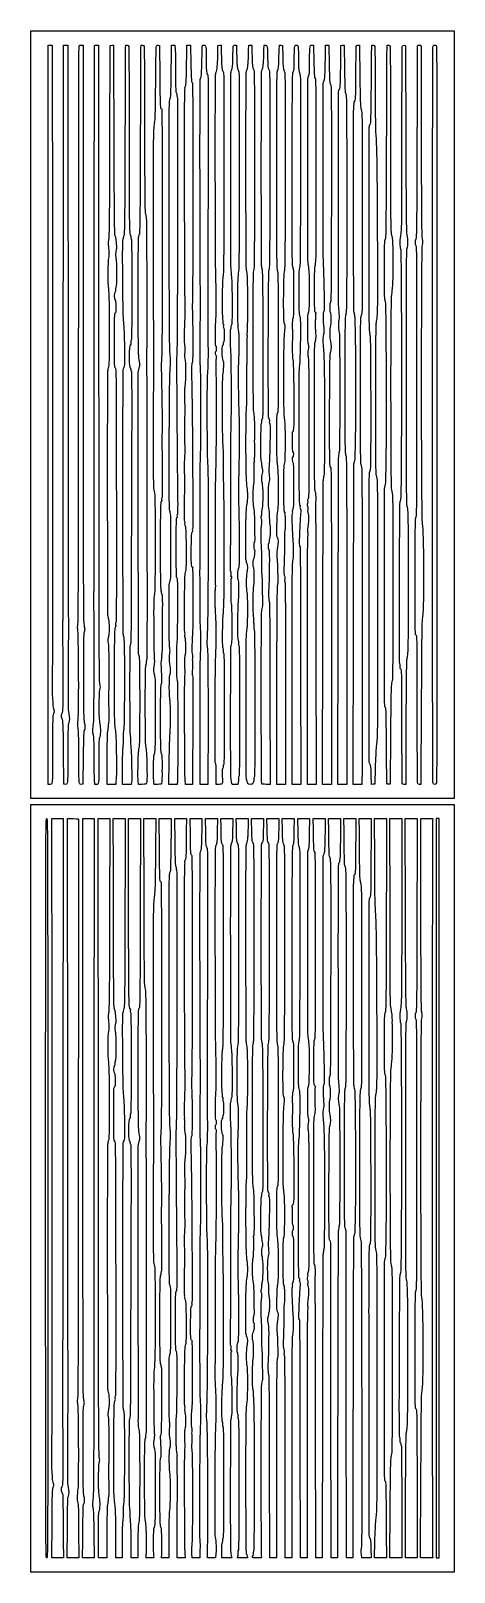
# Model space of a CAD drawing. Header units: millimetres. Extents: x -300 to -95, y 379 to 1124.
import ezdxf

# ---------------------------------------------------------------- set-up
doc = ezdxf.new("R2010")
doc.units = ezdxf.units.MM
doc.layers.get('0').update_dxf_attribs({"linetype": 'CONTINUOUS'})

msp = doc.modelspace()

# ---------------------------------------------------------------- linework, layer by layer
for p, q in [((-291.57, 1075.72), (-291.52, 1116.8)), ((-291.52, 1116.8), (-290.6, 1116.8)), ((-284.16, 1053.23), (-284.12, 1116.8)), ((-284.12, 1116.8), (-282, 1116.8)), ((-282, 1116.8), (-281.96, 1055.75)), ((-275.52, 1116.8), (-274.59, 1116.8)), ((-274.59, 1116.8), (-274.55, 1065.8)), ((-268.08, 1116.8), (-267.18, 1116.8)), ((-267.18, 1116.8), (-267.15, 1060.77)), ((-261.64, 1070.5), (-261.49, 1116.67)), ((-261.49, 1116.67), (-260.77, 1116.75)), ((-238.39, 1116.75), (-237.68, 1116.67)), ((-237.68, 1116.67), (-237.54, 1101.85)), ((-230.97, 1116.8), (-230.22, 1116.8)), ((-230.22, 1116.8), (-230.05, 1114.62)), ((-209.51, 1110.71), (-209.37, 1116.67)), ((-209.37, 1116.67), (-208.64, 1116.75)), ((-178.88, 1116.75), (-178.15, 1116.67)), ((-178.15, 1116.67), (-178.01, 1110.98)), ((-157.4, 1110.38), (-157.38, 1116.8)), ((-157.38, 1116.8), (-156.59, 1116.8)), ((-149.98, 1106.48), (-149.84, 1116.67)), ((-149.84, 1116.67), (-149.11, 1116.75)), ((-119.31, 1116.75), (-118.62, 1116.67)), ((-118.62, 1116.67), (-118.47, 1071.56)), ((-154.47, 836.21), (-154.46, 759.61)), ((-151.3, 759.61), (-151.19, 838)), ((-151.19, 838), (-151.19, 838)), ((-147.06, 838.75), (-147.05, 759.61)), ((-143.89, 759.61), (-143.78, 836.54)), ((-143.78, 836.54), (-143.78, 836.54)), ((-158.71, 759.61), (-158.61, 832.57)), ((-158.61, 832.57), (-158.61, 832.57)), ((-161.98, 825.82), (-161.88, 759.61)), ((-173.53, 759.61), (-173.51, 812.73)), ((-173.51, 812.73), (-173.51, 812.73)), ((-169.4, 815.64), (-169.28, 759.61)), ((-166.11, 759.61), (-166.11, 818.55)), ((-166.11, 818.55), (-166.11, 818.55)), ((-180.94, 759.61), (-180.85, 807.3)), ((-176.69, 808.54), (-176.69, 759.61)), ((-184.21, 802.81), (-184.1, 759.61)), ((-110.99, 798.57), (-111.12, 759.61)), ((-118.41, 789.44), (-118.51, 759.61)), ((-291.52, 759.61), (-291.52, 788.12)), ((-291.52, 788.12), (-291.52, 788.12)), ((-125.87, 783.56), (-126.03, 759.74)), ((-262.95, 759.61), (-262.95, 772)), ((-262.95, 772), (-262.95, 772)), ((-255.54, 759.61), (-255.54, 768.17)), ((-255.54, 768.17), (-255.54, 768.17)), ((-233.11, 759.61), (-232.95, 770.79)), ((-133.27, 767.55), (-133.44, 759.74)), ((-283.9, 759.68), (-283.9, 759.68)), ((-276.54, 760.84), (-276.54, 760.84)), ((-268.96, 759.61), (-269.13, 762.03)), ((-258.58, 763.45), (-258.77, 759.61)), ((-251.18, 760.74), (-251.34, 759.61)), ((-247.83, 759.61), (-248, 761)), ((-240.17, 759.61), (-240.37, 760.6)), ((-240.37, 760.6), (-240.37, 760.6)), ((-228.99, 761.24), (-229.16, 759.61)), ((-225.27, 761.79), (-225.27, 761.79)), ((-225.04, 759.61), (-225.27, 761.79)), ((-221.69, 762.32), (-221.7, 759.61)), ((-218.02, 759.61), (-218.02, 763.51)), ((-218.02, 763.51), (-218.02, 763.51)), ((-214.22, 762.85), (-214.25, 759.61)), ((-210.22, 759.61), (-210.22, 763.78)), ((-210.22, 763.78), (-210.22, 763.78)), ((-202.57, 759.61), (-202.76, 760.6)), ((-202.76, 760.6), (-202.76, 760.6)), ((-199.56, 760.6), (-199.77, 759.61)), ((-195.09, 760.47), (-195.09, 760.47)), ((-188.09, 759.81), (-188.09, 759.81)), ((-139.68, 762.85), (-139.78, 759.61)), ((-135.08, 759.58), (-135.22, 764.28)), ((-135.22, 764.28), (-135.22, 764.28)), ((-134.26, 759.66), (-135.08, 759.58)), ((-133.44, 759.74), (-134.26, 759.66)), ((-127.6, 760.19), (-127.6, 760.19)), ((-126.03, 759.74), (-126.75, 759.66)), ((-120.17, 760.21), (-120.17, 760.21)), ((-112.76, 760.6), (-112.76, 760.6)), ((-105.37, 760.71), (-105.37, 760.71)), ((-290.63, 759.61), (-291.52, 759.61)), ((-268.07, 759.61), (-268.96, 759.61)), ((-258.77, 759.61), (-262.95, 759.61)), ((-251.34, 759.61), (-255.54, 759.61)), ((-246.03, 759.61), (-247.83, 759.61)), ((-238.47, 759.61), (-240.17, 759.61)), ((-229.16, 759.61), (-233.11, 759.61)), ((-221.7, 759.61), (-225.04, 759.61)), ((-214.25, 759.61), (-218.02, 759.61)), ((-208.83, 759.61), (-210.22, 759.61)), ((-199.77, 759.61), (-202.57, 759.61)), ((-184.1, 759.61), (-186.09, 759.61)), ((-176.69, 759.61), (-180.94, 759.61)), ((-169.28, 759.61), (-173.53, 759.61)), ((-161.88, 759.61), (-166.11, 759.61)), ((-154.46, 759.61), (-158.71, 759.61)), ((-147.05, 759.61), (-151.3, 759.61)), ((-139.78, 759.61), (-143.89, 759.61)), ((-118.51, 759.61), (-119.26, 759.61)), ((-111.12, 759.61), (-111.86, 759.61)), ((-289.7, 705.94), (-289.82, 743.05)), ((-289.82, 743.05), (-284.31, 743.05)), ((-284.31, 743.05), (-284.42, 604.47)), ((-282.04, 603.81), (-282.14, 743.05)), ((-282.14, 743.05), (-279.4, 743.05)), ((-274.72, 603.9), (-274.72, 743.05)), ((-274.72, 743.05), (-272.02, 743.05)), ((-272.02, 743.05), (-269.33, 743.05)), ((-269.33, 743.05), (-269.42, 609.23)), ((-267.25, 589.52), (-267.34, 743.05)), ((-267.34, 743.05), (-261.66, 743.05)), ((-261.66, 743.05), (-261.8, 696.81)), ((-260, 717.71), (-260.07, 743.05)), ((-260.07, 743.05), (-257.16, 743.05)), ((-257.16, 743.05), (-254.25, 743.05)), ((-254.25, 743.05), (-254.32, 723.27)), ((-252.61, 698), (-252.66, 743.05)), ((-252.66, 743.05), (-246.84, 743.05)), ((-246.84, 743.05), (-246.91, 727.77)), ((-245.19, 730.54), (-245.25, 743.05)), ((-245.25, 743.05), (-239.43, 743.05)), ((-239.43, 743.05), (-239.5, 738.22)), ((-237.71, 728.16), (-237.85, 743.05)), ((-237.85, 743.05), (-234.94, 743.05)), ((-234.94, 743.05), (-232.02, 743.05)), ((-232.02, 743.05), (-232.09, 736.7)), ((-230.08, 731.74), (-230.17, 743.05)), ((-230.17, 743.05), (-227.39, 743.05)), ((-227.39, 743.05), (-224.61, 743.05)), ((-224.61, 743.05), (-224.68, 737.29)), ((-222.69, 735.04), (-222.76, 743.05)), ((-222.76, 743.05), (-219.95, 743.05)), ((-219.95, 743.05), (-217.14, 743.05)), ((-217.14, 743.05), (-217.25, 737.16)), ((-215.28, 736.37), (-215.36, 743.05)), ((-215.36, 743.05), (-209.54, 743.05)), ((-209.54, 743.05), (-209.68, 737.03)), ((-207.88, 739.14), (-207.96, 743.05)), ((-207.96, 743.05), (-205.04, 743.05)), ((-205.04, 743.05), (-202.13, 743.05)), ((-202.13, 743.05), (-202.19, 740.73)), ((-200.48, 739.41), (-200.55, 743.05)), ((-200.55, 743.05), (-194.71, 743.05)), ((-194.71, 743.05), (-194.78, 740.07)), ((-193.07, 740.27), (-193.14, 743.05)), ((-193.14, 743.05), (-187.3, 743.05)), ((-187.3, 743.05), (-187.37, 739.41)), ((-185.67, 741.13), (-185.73, 743.05)), ((-185.73, 743.05), (-179.9, 743.05)), ((-179.9, 743.05), (-179.97, 737.95)), ((-178.17, 737.29), (-178.31, 743.05)), ((-178.31, 743.05), (-172.49, 743.05)), ((-172.49, 743.05), (-172.58, 737.03)), ((-170.57, 736.63), (-170.7, 743.05)), ((-170.7, 743.05), (-165.06, 743.05)), ((-165.06, 743.05), (-165.17, 735.97)), ((-163.18, 737.69), (-163.27, 743.05)), ((-163.27, 743.05), (-157.54, 743.05)), ((-157.54, 743.05), (-157.57, 736.63)), ((-155.76, 737.16), (-155.83, 743.05)), ((-155.83, 743.05), (-150, 743.05)), ((-150, 743.05), (-150.15, 732.79)), ((-148.35, 736.76), (-148.42, 743.05)), ((-148.42, 743.05), (-145.51, 743.05)), ((-145.51, 743.05), (-142.6, 743.05)), ((-142.6, 743.05), (-142.66, 738.61)), ((-140.94, 736.89), (-141.01, 743.05)), ((-141.01, 743.05), (-135.19, 743.05)), ((-135.19, 743.05), (-135.25, 735.44)), ((-133.54, 723.4), (-133.6, 743.05)), ((-133.6, 743.05), (-130.69, 743.05)), ((-130.69, 743.05), (-127.78, 743.05)), ((-127.78, 743.05), (-127.85, 724.33)), ((-126.12, 698.17), (-126.19, 743.05)), ((-126.19, 743.05), (-120.37, 743.05)), ((-120.37, 743.05), (-120.43, 698.53)), ((-118.63, 697.87), (-118.78, 743.05)), ((-118.78, 743.05), (-112.96, 743.05)), ((-112.96, 743.05), (-113.03, 721.55)), ((-111.17, 696.81), (-111.25, 743.05)), ((-111.25, 743.05), (-105.35, 743.05)), ((-105.35, 743.05), (-105.52, 741.79)), ((-147.23, 385.86), (-147.28, 464.11)), ((-158.77, 458.82), (-158.87, 385.86)), ((-154.63, 385.86), (-154.69, 461.46)), ((-162.04, 385.86), (-162.14, 452.07)), ((-169.45, 385.86), (-169.56, 441.88)), ((-166.27, 444.79), (-166.28, 385.86)), ((-181.04, 432.49), (-181.09, 385.86)), ((-176.86, 385.86), (-176.86, 434.79)), ((-173.63, 437.92), (-173.68, 385.86)), ((-184.26, 385.86), (-184.37, 429.05)), ((-151.46, 426.14), (-151.46, 385.86)), ((-144.05, 426.01), (-144.05, 385.86)), ((-111.29, 385.86), (-111.15, 424.82)), ((-113.02, 420.06), (-112.96, 385.86)), ((-229.11, 385.86), (-229.04, 410.38)), ((-229.04, 410.38), (-229.04, 410.38)), ((-126.19, 385.86), (-126.03, 409.74)), ((-126.03, 409.74), (-126.03, 409.74)), ((-120.43, 412.38), (-120.37, 385.86)), ((-118.68, 385.86), (-118.57, 415.69)), ((-289.7, 385.86), (-289.62, 402.45)), ((-282.3, 385.86), (-282.21, 400.32)), ((-282.21, 400.32), (-282.21, 400.32)), ((-276.81, 398.76), (-276.74, 385.86)), ((-269.42, 397.43), (-269.33, 385.86)), ((-267.21, 385.86), (-267.21, 396.99)), ((-263.11, 398.25), (-263.11, 385.86)), ((-258.77, 385.86), (-258.76, 395.98)), ((-233.16, 395.05), (-233.22, 385.86)), ((-284.21, 393.73), (-284.15, 385.86)), ((-274.89, 385.86), (-274.82, 393.73)), ((-255.71, 394.41), (-255.71, 385.86)), ((-251.34, 385.86), (-251.38, 393.47)), ((-248.13, 393.07), (-248.16, 385.86)), ((-225.44, 388.04), (-225.2, 385.86)), ((-221.79, 385.86), (-221.97, 388.04)), ((-221.97, 388.04), (-221.97, 388.04)), ((-218.08, 389.63), (-218.19, 385.86)), ((-214.38, 385.86), (-214.48, 388.44)), ((-214.48, 388.44), (-214.48, 388.44)), ((-210.33, 388.04), (-210.51, 385.86)), ((-207.42, 385.86), (-207.49, 389.31)), ((-207.49, 389.31), (-207.49, 389.3)), ((-139.78, 385.86), (-139.96, 387.55)), ((-139.96, 387.55), (-139.96, 387.55)), ((-135.38, 390.54), (-135.24, 385.86)), ((-133.6, 385.86), (-133.43, 393.73)), ((-127.84, 388.44), (-127.78, 385.86)), ((-284.15, 385.86), (-289.7, 385.86)), ((-279.52, 385.86), (-282.3, 385.86)), ((-276.74, 385.86), (-279.52, 385.86)), ((-272.11, 385.86), (-274.89, 385.86)), ((-269.33, 385.86), (-272.11, 385.86)), ((-265.16, 385.86), (-267.21, 385.86)), ((-263.11, 385.86), (-265.16, 385.86)), ((-255.71, 385.86), (-258.77, 385.86)), ((-249.75, 385.86), (-251.34, 385.86)), ((-248.16, 385.86), (-249.75, 385.86)), ((-244.16, 386.32), (-244.16, 386.32)), ((-240.37, 385.86), (-242.38, 385.86)), ((-240.56, 387.12), (-240.37, 385.86)), ((-236.66, 386.39), (-236.66, 386.39)), ((-233.22, 385.86), (-235.08, 385.86)), ((-225.2, 385.86), (-229.11, 385.86)), ((-218.19, 385.86), (-221.79, 385.86)), ((-210.51, 385.86), (-214.38, 385.86)), ((-202.73, 385.86), (-207.42, 385.86)), ((-202.93, 386.85), (-202.73, 385.86)), ((-199.94, 385.86), (-199.74, 386.72)), ((-195.07, 385.86), (-199.94, 385.86)), ((-199.74, 386.72), (-199.74, 386.72)), ((-195.26, 386.72), (-195.07, 385.86)), ((-192.73, 386.2), (-192.73, 386.2)), ((-188.27, 385.86), (-190.5, 385.86)), ((-188.42, 387.12), (-188.27, 385.86)), ((-181.09, 385.86), (-184.26, 385.86)), ((-173.68, 385.86), (-176.86, 385.86)), ((-166.28, 385.86), (-169.45, 385.86)), ((-158.87, 385.86), (-162.04, 385.86)), ((-151.46, 385.86), (-154.63, 385.86)), ((-144.05, 385.86), (-147.23, 385.86)), ((-135.24, 385.86), (-139.78, 385.86)), ((-127.78, 385.86), (-133.6, 385.86)), ((-123.28, 385.86), (-126.19, 385.86)), ((-120.37, 385.86), (-123.28, 385.86)), ((-112.96, 385.86), (-118.68, 385.86)), ((-105.35, 385.86), (-111.29, 385.86)), ((-105.53, 386.96), (-105.35, 385.86))]:
    msp.add_line(p, q)
for points in [[(-95.04, 752.71), (-299.95, 752.71), (-299.95, 1123.71), (-95.04, 1123.71)], [(-95.04, 378.95), (-299.95, 378.95), (-299.95, 749.95), (-95.04, 749.95)], [(-103.7, 385.86), (-102.25, 385.86), (-102.25, 743.05), (-103.7, 743.05)]]:
    msp.add_lwpolyline(points, close=True)
for centre, major_axis, ratio, start_param, end_param in [((-240.37, 1142.6), (0.42, -62.69), 0.012949, 0.061753, 0.77964), ((-172.6, 1003.68), (10.28, 8.53), 0.251111, 5.845003, 6.19666), ((-162.19, 982.43), (-0.03, 3.2), 0.010933, 3.636857, 5.24258), ((-194.61, 944.56), (-0.57, 32.1), 0.018863, 0.075841, 0.980679), ((-193.82, 973.65), (-2.05, 58.06), 0.015812, 3.159305, 3.747305), ((-191.16, 906.14), (0.43, -12.25), 0.067171, 3.958132, 4.564728), ((-167.37, 893.46), (-1.53, -3.16), 0.181738, 2.364496, 3.164955), ((-162.05, 896.14), (-0.07, -3.61), 0.014881, 4.536422, 6.144544), ((-191.72, 870.65), (-0.19, -1.39), 0.01291, 4.069322, 5.67692), ((-240.12, 851.07), (3.4, 1.9), 0.488661, 5.852307, 6.420983), ((-235.48, 853.33), (-1.12, -1.88), 0.259305, 5.569656, 6.436542), ((-242.6, 797.63), (16.2, -40.29), 0.054679, 3.119615, 3.353497), ((-221.64, 833.96), (-0.022, -0.459), 0.051477, 3.909904, 5.51785), ((-196.04, 812.91), (3.65, 28.49), 0.060454, 5.761042, 6.199851), ((-189.58, 855.34), (-2.19, -21.24), 0.051141, 5.714911, 6.258434), ((-114.72, 821.33), (-1.11, -10.51), 0.12685, 2.63504, 3.155004), ((-237.43, 826.73), (-0.6, 7.5), 0.103088, 3.246868, 4.085198), ((-264.45, 828.95), (12.2, 43), 0.096789, 2.580181, 3.02009), ((-254.09, 1010.65), (-17.55, 250.56), 0.011938, 3.160575, 3.373054), ((-198.58, 759.8), (-3.11, 28.57), 0.068502, 3.207884, 3.610862), ((-226.48, 600.19), (-0.76, 6.55), 0.108048, 3.436674, 4.416566), ((-193.98, 599.75), (2.04, -57.91), 0.015831, 0.017736, 0.606508), ((-191.32, 532.35), (-0.43, 12.28), 0.067088, 0.815183, 1.420949), ((-226.3, 513.23), (-0.73, 1.31), 0.328934, 3.155569, 4.221499), ((-192.55, 497.17), (-0.54, -2.07), 0.296727, 1.925178, 2.969815), ((-191.88, 496.9), (0.19, 1.39), 0.012919, 0.926752, 2.534721), ((-240.28, 477.31), (3.4, 1.9), 0.488639, 5.852318, 6.420973), ((-235.64, 479.58), (1.12, 1.89), 0.259268, 2.428147, 3.294925), ((-232.27, 507.35), (-0.63, -55.54), 0.012128, 5.508836, 6.268995), ((-196.21, 439.14), (-3.66, -28.51), 0.060434, 2.619636, 3.058288), ((-189.71, 481.92), (2.23, 21.58), 0.050777, 2.57792, 3.117049), ((-221.8, 460.21), (0.022, 0.459), 0.051211, 0.764892, 2.37278), ((-230.93, 455.09), (-1.58, -12.14), 0.104268, 5.185605, 6.096726), ((-227.16, 451.77), (1.74, 16.72), 0.099201, 2.364857, 2.974079), ((-225.5, 443.84), (0.02, -2.03), 0.019837, 4.14818, 5.757876), ((-124.32, 417.46), (3.17, 24.23), 0.085328, 5.954101, 6.294367), ((-135.45, 399.77), (-0.35, -4.31), 0.195583, 5.281794, 6.158573), ((-254.28, 637.17), (17.57, -250.83), 0.011931, 0.018972, 0.231335)]:
    msp.add_ellipse(centre, major_axis=major_axis, ratio=ratio, start_param=start_param, end_param=end_param)
for points in [[(-269.34, 812.75), (-269.42, 858.49), (-269.21, 1116.15), (-269.1, 1116.47)], [(-105.37, 760.71), (-105.59, 762.11), (-105.58, 1113.85), (-105.36, 1115.54)], [(-290.6, 1116.8), (-290.09, 1116.8), (-289.67, 1116.71), (-289.67, 1116.6)], [(-289.67, 1116.6), (-289.41, 1105.08), (-289.32, 818.84), (-289.57, 810.15)], [(-276.78, 976.55), (-276.75, 1053.3), (-276.67, 1116.25), (-276.59, 1116.45)], [(-276.59, 1116.45), (-276.52, 1116.65), (-276.06, 1116.8), (-275.52, 1116.8)], [(-269.1, 1116.47), (-269.03, 1116.65), (-268.57, 1116.8), (-268.08, 1116.8)], [(-260.77, 1116.75), (-260.37, 1116.8), (-260.01, 1116.8), (-259.98, 1116.75)], [(-259.98, 1116.75), (-259.94, 1116.71), (-259.85, 1096.13), (-259.78, 1071.03)], [(-254.21, 1071.16), (-254.14, 1096.19), (-254.05, 1116.7), (-254.02, 1116.73)], [(-254.02, 1116.73), (-253.98, 1116.77), (-253.67, 1116.8), (-253.32, 1116.8)], [(-253.32, 1116.8), (-252.89, 1116.8), (-252.64, 1116.61), (-252.53, 1116.2)], [(-252.53, 1116.2), (-252.44, 1115.88), (-252.37, 1095.54), (-252.37, 1071)], [(-246.8, 1071.42), (-246.73, 1096.31), (-246.64, 1116.7), (-246.6, 1116.73)], [(-246.6, 1116.73), (-246.57, 1116.77), (-246.25, 1116.8), (-245.89, 1116.8)], [(-245.89, 1116.8), (-245.43, 1116.8), (-245.19, 1116.62), (-245.09, 1116.2)], [(-245.09, 1116.2), (-245.01, 1115.88), (-244.92, 1097.69), (-244.89, 1075.79)], [(-239.5, 1098.01), (-239.45, 1107.11), (-239.33, 1115.06), (-239.25, 1115.69)], [(-239.25, 1115.69), (-239.11, 1116.74), (-239.04, 1116.82), (-238.39, 1116.75)], [(-231.98, 1104.1), (-231.89, 1111.01), (-231.81, 1116.7), (-231.78, 1116.73)], [(-231.78, 1116.73), (-231.75, 1116.77), (-231.39, 1116.8), (-230.97, 1116.8)], [(-230.05, 1114.62), (-229.96, 1113.42), (-229.88, 1108.32), (-229.88, 1103.3)], [(-224.56, 1107), (-224.47, 1112.32), (-224.38, 1116.7), (-224.36, 1116.73)], [(-224.36, 1116.73), (-224.34, 1116.77), (-223.96, 1116.8), (-223.53, 1116.8)], [(-223.53, 1116.8), (-223.09, 1116.8), (-222.71, 1116.77), (-222.69, 1116.73)], [(-222.69, 1116.73), (-222.67, 1116.7), (-222.58, 1112.76), (-222.49, 1107.99)], [(-217.14, 1108.84), (-217.04, 1112.85), (-216.95, 1116.29), (-216.94, 1116.47)], [(-216.94, 1116.47), (-216.92, 1116.65), (-216.57, 1116.8), (-216.15, 1116.8)], [(-216.15, 1116.8), (-215.12, 1116.8), (-215.06, 1116.4), (-215.06, 1109.26)], [(-210.03, 1104.1), (-209.74, 1104.6), (-209.61, 1106.25), (-209.51, 1110.71)], [(-208.64, 1116.75), (-208.24, 1116.8), (-207.9, 1116.8), (-207.88, 1116.75)], [(-207.88, 1116.75), (-207.86, 1116.71), (-207.77, 1114.04), (-207.68, 1110.82)], [(-207.68, 1110.82), (-207.56, 1106.42), (-207.43, 1104.86), (-207.15, 1104.53)], [(-202.61, 1104.89), (-202.32, 1105.39), (-202.21, 1106.77), (-202.16, 1110.58)], [(-202.16, 1110.58), (-202.07, 1116.59), (-202.04, 1116.8), (-201.16, 1116.8)], [(-201.16, 1116.8), (-200.8, 1116.8), (-200.49, 1116.77), (-200.47, 1116.73)], [(-200.47, 1116.73), (-200.45, 1116.7), (-200.36, 1114.16), (-200.27, 1111.08)], [(-200.27, 1111.08), (-200.15, 1106.8), (-200.02, 1105.4), (-199.73, 1105.05)], [(-195.18, 1105.07), (-194.91, 1105.39), (-194.78, 1106.94), (-194.66, 1111.09)], [(-194.66, 1111.09), (-194.58, 1114.16), (-194.49, 1116.7), (-194.46, 1116.73)], [(-194.46, 1116.73), (-194.44, 1116.77), (-194.12, 1116.8), (-193.76, 1116.8)], [(-193.76, 1116.8), (-193.4, 1116.8), (-193.08, 1116.77), (-193.06, 1116.73)], [(-193.06, 1116.73), (-193.04, 1116.7), (-192.95, 1114.21), (-192.86, 1111.22)], [(-192.86, 1111.22), (-192.74, 1107.1), (-192.61, 1105.66), (-192.33, 1105.32)], [(-187.78, 1105.32), (-187.5, 1105.66), (-187.37, 1107.1), (-187.25, 1111.22)], [(-187.25, 1111.22), (-187.16, 1114.21), (-187.07, 1116.7), (-187.05, 1116.73)], [(-187.05, 1116.73), (-187.03, 1116.77), (-186.72, 1116.8), (-186.36, 1116.8)], [(-186.36, 1116.8), (-185.49, 1116.8), (-185.46, 1116.6), (-185.37, 1110.69)], [(-185.37, 1110.69), (-185.31, 1106.78), (-185.21, 1105.67), (-184.9, 1105.29)], [(-180.46, 1104.7), (-180.07, 1105.14), (-179.98, 1106.02), (-179.84, 1110.94)], [(-179.84, 1110.94), (-179.75, 1114.09), (-179.66, 1116.71), (-179.64, 1116.75)], [(-179.64, 1116.75), (-179.62, 1116.8), (-179.28, 1116.8), (-178.88, 1116.75)], [(-178.01, 1110.98), (-177.91, 1106.78), (-177.77, 1105.12), (-177.5, 1104.63)], [(-172.46, 1109.55), (-172.46, 1112.19), (-172.38, 1114.9), (-172.29, 1115.57)], [(-172.29, 1115.57), (-172.14, 1116.69), (-172.06, 1116.8), (-171.4, 1116.8)], [(-171.4, 1116.8), (-170.7, 1116.8), (-170.68, 1116.76), (-170.51, 1114.78)], [(-170.51, 1114.78), (-170.42, 1113.66), (-170.34, 1110.8), (-170.34, 1108.41)], [(-165.05, 1107.93), (-165.05, 1110.84), (-164.97, 1114.03), (-164.88, 1115.01)], [(-164.88, 1115.01), (-164.72, 1116.76), (-164.7, 1116.8), (-163.96, 1116.8)], [(-163.96, 1116.8), (-163.54, 1116.8), (-163.19, 1116.77), (-163.17, 1116.73)], [(-163.17, 1116.73), (-163.15, 1116.7), (-163.06, 1113.2), (-162.97, 1108.97)], [(-158.07, 1099.39), (-157.64, 1099.67), (-157.42, 1103.29), (-157.4, 1110.38)], [(-156.59, 1116.8), (-156.15, 1116.8), (-155.77, 1116.77), (-155.75, 1116.73)], [(-155.75, 1116.73), (-155.73, 1116.7), (-155.64, 1112.61), (-155.55, 1107.66)], [(-149.11, 1116.75), (-148.71, 1116.8), (-148.36, 1116.8), (-148.34, 1116.75)], [(-148.34, 1116.75), (-148.31, 1116.71), (-148.22, 1111.61), (-148.14, 1105.42)], [(-142.63, 1102.82), (-142.59, 1109.85), (-142.5, 1115.88), (-142.42, 1116.2)], [(-142.42, 1116.2), (-142.33, 1116.63), (-142.1, 1116.8), (-141.63, 1116.8)], [(-141.63, 1116.8), (-141.27, 1116.8), (-140.95, 1116.77), (-140.93, 1116.73)], [(-140.93, 1116.73), (-140.9, 1116.7), (-140.81, 1110), (-140.72, 1101.85)], [(-135.15, 1097.79), (-135.07, 1108.17), (-134.98, 1116.7), (-134.95, 1116.73)], [(-134.95, 1116.73), (-134.92, 1116.77), (-134.61, 1116.8), (-134.26, 1116.8)], [(-134.26, 1116.8), (-133.83, 1116.8), (-133.58, 1116.61), (-133.47, 1116.2)], [(-133.47, 1116.2), (-133.38, 1115.88), (-133.31, 1106.94), (-133.31, 1096.36)], [(-127.74, 1070.37), (-127.67, 1095.83), (-127.58, 1116.7), (-127.54, 1116.73)], [(-127.54, 1116.73), (-127.31, 1116.99), (-126.19, 1116.72), (-126.06, 1116.38)], [(-126.06, 1116.38), (-125.97, 1116.15), (-125.89, 1095.94), (-125.89, 1071.47)], [(-120.34, 1071.32), (-120.34, 1095.43), (-120.26, 1115.52), (-120.17, 1115.99)], [(-120.17, 1115.99), (-120.03, 1116.7), (-119.9, 1116.82), (-119.31, 1116.75)], [(-112.92, 1070.23), (-112.85, 1095.77), (-112.76, 1116.7), (-112.73, 1116.73)], [(-112.73, 1116.73), (-112.69, 1116.77), (-112.31, 1116.8), (-111.87, 1116.8)], [(-111.87, 1116.8), (-111.08, 1116.8), (-111.08, 1116.79), (-111.08, 1115.28)], [(-111.08, 1115.28), (-111.08, 1114.44), (-111.04, 1093.64), (-111, 1069.04)], [(-105.36, 1115.54), (-105.2, 1116.69), (-105.13, 1116.8), (-104.47, 1116.8)], [(-104.47, 1116.8), (-103.78, 1116.8), (-103.74, 1116.73), (-103.58, 1115.17)], [(-103.58, 1115.17), (-103.35, 1113.06), (-103.36, 763.74), (-103.58, 761.4)], [(-232.59, 1090.68), (-232.17, 1091.45), (-232.11, 1092.79), (-231.98, 1104.1)], [(-229.88, 1103.3), (-229.88, 1095.61), (-229.81, 1094.07), (-229.48, 1093.6)], [(-225.18, 1096.63), (-224.77, 1097.25), (-224.7, 1098.43), (-224.56, 1107)], [(-222.49, 1107.99), (-222.38, 1101.98), (-222.24, 1099.26), (-222.04, 1099.13)], [(-217.62, 1101.16), (-217.41, 1101.41), (-217.25, 1103.92), (-217.14, 1108.84)], [(-215.06, 1109.26), (-215.06, 1103.75), (-215.03, 1103.33), (-214.52, 1102.69)], [(-214.52, 1102.69), (-213.99, 1102.01), (-213.98, 1101.98), (-214.14, 1051.4)], [(-210.43, 1005.67), (-210.66, 1009.9), (-210.75, 1100.86), (-210.53, 1102.51)], [(-210.53, 1102.51), (-210.46, 1103.02), (-210.23, 1103.74), (-210.03, 1104.1)], [(-207.15, 1104.53), (-206.95, 1104.29), (-206.72, 1103.65), (-206.64, 1103.1)], [(-206.64, 1103.1), (-206.46, 1101.87), (-206.5, 1011.04), (-206.68, 1008.32)], [(-203.06, 1008.72), (-203.23, 1010.73), (-203.29, 1102.06), (-203.12, 1103.31)], [(-203.12, 1103.31), (-203.05, 1103.82), (-202.82, 1104.53), (-202.61, 1104.89)], [(-199.73, 1105.05), (-199.52, 1104.79), (-199.29, 1104.03), (-199.22, 1103.35)], [(-199.22, 1103.35), (-199.05, 1101.78), (-199.08, 1011.68), (-199.25, 1009.38)], [(-195.67, 1009.51), (-195.85, 1011.49), (-195.89, 1102.2), (-195.7, 1103.51)], [(-195.7, 1103.51), (-195.62, 1104.12), (-195.38, 1104.83), (-195.18, 1105.07)], [(-192.33, 1105.32), (-192.12, 1105.07), (-191.9, 1104.49), (-191.83, 1104.02)], [(-191.83, 1104.02), (-191.66, 1102.82), (-191.69, 1011.09), (-191.87, 1009.64)], [(-188.27, 1010.3), (-188.42, 1011.75), (-188.43, 1102.96), (-188.28, 1104.02)], [(-188.28, 1104.02), (-188.21, 1104.49), (-187.99, 1105.07), (-187.78, 1105.32)], [(-184.9, 1105.29), (-184.68, 1105.03), (-184.46, 1104.47), (-184.4, 1104.06)], [(-184.4, 1104.06), (-184.24, 1102.82), (-184.28, 1011.75), (-184.44, 1010.17)], [(-180.91, 1056.72), (-180.92, 1101.45), (-180.9, 1104.23), (-180.46, 1104.7)], [(-177.5, 1104.63), (-177.29, 1104.27), (-177.06, 1103.49), (-176.99, 1102.91)], [(-176.99, 1102.91), (-176.79, 1101.38), (-176.84, 1011.67), (-177.03, 1009.78)], [(-173.45, 1056.65), (-173.39, 1100.35), (-173.36, 1103.22), (-172.92, 1103.97)], [(-172.92, 1103.97), (-172.53, 1104.64), (-172.46, 1105.48), (-172.46, 1109.55)], [(-170.34, 1108.41), (-170.34, 1105.27), (-170.24, 1103.88), (-169.98, 1103.36)], [(-169.98, 1103.36), (-169.78, 1102.97), (-169.58, 1102.23), (-169.53, 1101.72)], [(-165.41, 1102.11), (-165.14, 1102.5), (-165.05, 1103.91), (-165.05, 1107.93)], [(-162.97, 1108.97), (-162.85, 1103.41), (-162.71, 1101.16), (-162.47, 1100.87)], [(-155.55, 1107.66), (-155.41, 1099.65), (-155.34, 1098.57), (-154.93, 1097.94)], [(-150.74, 1095.37), (-150.23, 1095.37), (-150.11, 1097.09), (-149.98, 1106.48)], [(-148.14, 1105.42), (-148, 1095.44), (-147.94, 1094.08), (-147.53, 1093.34)], [(-143.17, 1089.69), (-142.73, 1090.01), (-142.69, 1090.87), (-142.63, 1102.82)], [(-237.54, 1101.85), (-237.47, 1093.7), (-237.3, 1086.83), (-237.18, 1086.57)], [(-225.31, 993.24), (-225.55, 1016.62), (-225.62, 1094.26), (-225.4, 1094.88)], [(-225.39, 1095.77), (-225.53, 1095.86), (-225.43, 1096.24), (-225.18, 1096.63)], [(-225.4, 1094.88), (-225.24, 1095.34), (-225.24, 1095.68), (-225.39, 1095.77)], [(-222.04, 1099.13), (-221.87, 1099.03), (-221.7, 1098.61), (-221.66, 1098.21)], [(-221.66, 1098.21), (-221.55, 1097.25), (-221.52, 1006.8), (-221.62, 1004.75)], [(-217.92, 1002.1), (-218.07, 1007.62), (-218.13, 1098.35), (-217.98, 1100.13)], [(-217.98, 1100.13), (-217.95, 1100.49), (-217.78, 1100.96), (-217.62, 1101.16)], [(-169.53, 1101.72), (-169.37, 1100.15), (-169.46, 1013.04), (-169.62, 1011.5)], [(-165.78, 1011.89), (-165.93, 1013.51), (-166, 1099.15), (-165.85, 1100.73)], [(-165.85, 1100.73), (-165.81, 1101.2), (-165.61, 1101.82), (-165.41, 1102.11)], [(-162.47, 1100.87), (-162.29, 1100.65), (-162.13, 1100.19), (-162.11, 1099.84)], [(-162.11, 1099.84), (-162.09, 1099.49), (-162.03, 1080.04), (-161.97, 1056.61)], [(-158.34, 1011.23), (-158.51, 1012.42), (-158.59, 1096.34), (-158.43, 1098.21)], [(-158.43, 1098.21), (-158.38, 1098.76), (-158.22, 1099.29), (-158.07, 1099.39)], [(-154.93, 1097.94), (-154.48, 1097.26), (-154.46, 1094.57), (-154.5, 1045.1)], [(-151.08, 1081.41), (-151.11, 1093.19), (-151.05, 1095.37), (-150.74, 1095.37)], [(-140.72, 1101.85), (-140.6, 1090.51), (-140.48, 1086.85), (-140.22, 1086.24)], [(-135.69, 1078.61), (-135.34, 1078.88), (-135.27, 1081.24), (-135.15, 1097.79)], [(-133.31, 1096.36), (-133.3, 1081.62), (-133.21, 1075.78), (-132.89, 1071.48)], [(-232.97, 1030.36), (-233.05, 1086.64), (-233.03, 1089.88), (-232.59, 1090.68)], [(-229.48, 1093.6), (-229.26, 1093.29), (-229.16, 1092.84), (-229.24, 1092.61)], [(-229.24, 1092.61), (-229.33, 1092.38), (-229.27, 1092.02), (-229.1, 1091.82)], [(-229.1, 1091.82), (-228.88, 1091.55), (-228.83, 1076.44), (-228.92, 1032.23)], [(-147.53, 1093.34), (-147.1, 1092.55), (-147.07, 1089.31), (-147.07, 1040.11)], [(-143.79, 1038.32), (-143.86, 1074.09), (-143.81, 1087.34), (-143.59, 1087.6)], [(-143.59, 1087.6), (-143.43, 1087.8), (-143.37, 1088.26), (-143.47, 1088.65)], [(-143.47, 1088.65), (-143.6, 1089.15), (-143.52, 1089.43), (-143.17, 1089.69)], [(-240.56, 1056.34), (-240.59, 1070.87), (-240.41, 1077.53), (-239.9, 1080.02)], [(-237.18, 1086.57), (-237.06, 1086.32), (-236.87, 1086.11), (-236.76, 1086.11)], [(-236.76, 1086.11), (-236.65, 1086.11), (-236.53, 1085.6), (-236.5, 1084.98)], [(-236.5, 1084.98), (-236.43, 1083.72), (-236.36, 1030.7), (-236.42, 1026.18)], [(-151.08, 1068.91), (-151.07, 1069.56), (-151.07, 1075.19), (-151.08, 1081.41)], [(-140.22, 1086.24), (-140.03, 1085.8), (-139.8, 1084.38), (-139.71, 1083.07)], [(-139.71, 1083.07), (-139.58, 1081.28), (-139.49, 1033.28), (-139.59, 1022.21)], [(-291.56, 925.64), (-291.59, 985.59), (-291.59, 1053.13), (-291.57, 1075.72)], [(-244.89, 1075.79), (-244.83, 1042.09), (-244.77, 1035.85), (-244.45, 1035.18)], [(-136.25, 1049.6), (-136.25, 1063.93), (-136.22, 1076.25), (-136.17, 1076.98)], [(-136.17, 1076.98), (-136.13, 1077.79), (-135.94, 1078.42), (-135.69, 1078.61)], [(-274.55, 1065.8), (-274.53, 1037.75), (-274.54, 975.15), (-274.56, 926.7)], [(-262.12, 1023.14), (-261.86, 1024.08), (-261.75, 1034.07), (-261.64, 1070.5)], [(-259.78, 1071.03), (-259.66, 1032.69), (-259.58, 1025.28), (-259.27, 1024.74)], [(-254.73, 1024.99), (-254.4, 1025.56), (-254.33, 1031.99), (-254.21, 1071.16)], [(-252.37, 1071), (-252.37, 1026.92), (-252.33, 1024.72), (-251.54, 1024.72)], [(-247.31, 1025.39), (-247, 1026.05), (-246.92, 1033.71), (-246.8, 1071.42)], [(-150.94, 990.2), (-151.06, 991.4), (-151.19, 1062.62), (-151.08, 1068.91)], [(-132.89, 1071.48), (-132.59, 1067.33), (-132.45, 1059.96), (-132.36, 1043.11)], [(-128.24, 1023.27), (-127.94, 1023.93), (-127.86, 1031.82), (-127.74, 1070.37)], [(-125.89, 1071.47), (-125.89, 1031.23), (-125.84, 1026.8), (-125.45, 1025.12)], [(-120.76, 1025.78), (-120.39, 1027.31), (-120.35, 1032.49), (-120.34, 1071.32)], [(-118.47, 1071.56), (-118.35, 1036.22), (-118.24, 1026.13), (-117.98, 1024.99)], [(-113.45, 1023.14), (-113.12, 1023.71), (-113.04, 1030.34), (-112.92, 1070.23)], [(-111, 1069.04), (-110.94, 1033.59), (-110.85, 1024.08), (-110.58, 1023.14)], [(-267.15, 1060.77), (-267.13, 1029.96), (-267.1, 960.93), (-267.09, 907.38)], [(-284.26, 914.79), (-284.23, 955.97), (-284.19, 1018.27), (-284.16, 1053.23)], [(-281.96, 1055.75), (-281.87, 905.89), (-281.81, 838.52), (-281.76, 837.66)], [(-240.49, 991.78), (-240.49, 1025.4), (-240.5, 1034.27), (-240.56, 1056.34)], [(-214.14, 1051.4), (-214.3, 997.37), (-214.3, 991.46), (-214.2, 972.34)], [(-180.48, 1007.79), (-180.85, 1009.09), (-180.9, 1014.39), (-180.91, 1056.72)], [(-173.05, 1009.29), (-173.48, 1010.07), (-173.5, 1013.05), (-173.45, 1056.65)], [(-161.97, 1056.61), (-161.91, 1029.43), (-161.96, 1013.75), (-162.13, 1013.28)], [(-154.5, 1045.1), (-154.54, 1001.52), (-154.6, 992.93), (-154.9, 992.68)], [(-136.24, 1022.01), (-136.24, 1022.85), (-136.24, 1035.26), (-136.25, 1049.6)], [(-132.36, 1043.11), (-132.07, 990.63), (-132.1, 986.32), (-132.75, 983.43)], [(-147.07, 1040.11), (-147.07, 991.81), (-147.1, 987.65), (-147.51, 986.71)], [(-143.57, 988.34), (-143.64, 988.93), (-143.74, 1011.42), (-143.79, 1038.32)], [(-244.45, 1035.18), (-244.18, 1034.6), (-244.04, 1032.88), (-243.96, 1028.96)], [(-243.96, 1028.96), (-243.85, 1024.18), (-243.79, 978.15), (-243.88, 969.43)], [(-232.54, 967.71), (-232.81, 970.17), (-232.9, 984.25), (-232.97, 1030.36)], [(-228.92, 1032.23), (-228.99, 999.65), (-229.13, 971.75), (-229.22, 970.22)], [(-262.31, 1020.29), (-262.4, 1021.31), (-262.33, 1022.4), (-262.12, 1023.14)], [(-259.27, 1024.74), (-259.07, 1024.38), (-258.86, 1023.67), (-258.81, 1023.15)], [(-258.81, 1023.15), (-258.48, 1019.82), (-258.44, 1018.31), (-258.66, 1018.03)], [(-255.44, 1004.57), (-255.54, 1017.92), (-255.5, 1022.74), (-255.28, 1023.01)], [(-255.28, 1023.01), (-255.11, 1023.21), (-255.01, 1023.59), (-255.05, 1023.85)], [(-255.05, 1023.85), (-255.09, 1024.11), (-254.95, 1024.63), (-254.73, 1024.99)], [(-251.54, 1024.72), (-251.41, 1024.72), (-251.37, 1024.44), (-251.46, 1024.09)], [(-251.46, 1024.09), (-251.54, 1023.74), (-251.49, 1023.38), (-251.33, 1023.28)], [(-251.33, 1023.28), (-250.92, 1023.03), (-250.92, 974.56), (-251.33, 974.31)], [(-247.8, 967.65), (-247.99, 970.02), (-248, 1023.02), (-247.81, 1023.93)], [(-247.81, 1023.93), (-247.73, 1024.29), (-247.51, 1024.95), (-247.31, 1025.39)], [(-236.42, 1026.18), (-236.44, 1024.58), (-236.43, 1011.72), (-236.41, 997.6)], [(-139.59, 1022.21), (-139.6, 1021.34), (-139.61, 1013.36), (-139.61, 1004.48)], [(-136.25, 1004.15), (-136.25, 1013.14), (-136.24, 1021.18), (-136.24, 1022.01)], [(-128.86, 1008.06), (-128.87, 1021.01), (-128.83, 1022), (-128.24, 1023.27)], [(-125.45, 1025.12), (-124.98, 1023.08), (-124.81, 1021.45), (-124.82, 1019.04)], [(-120.83, 1018.2), (-121.34, 1018.81), (-121.29, 1023.57), (-120.76, 1025.78)], [(-117.98, 1024.99), (-117.49, 1022.88), (-117.48, 1019.74), (-117.96, 1018.77)], [(-113.47, 1019.87), (-113.97, 1020.48), (-113.96, 1022.26), (-113.45, 1023.14)], [(-110.59, 1020.09), (-111.12, 1017.32), (-111.12, 888.47), (-110.58, 885.55)], [(-110.58, 1023.14), (-110.3, 1022.16), (-110.3, 1021.61), (-110.59, 1020.09)], [(-262.25, 999.12), (-262.69, 1001.79), (-262.61, 1012.35), (-262.14, 1014.06)], [(-261.99, 1016.91), (-262.08, 1017.86), (-262.22, 1019.38), (-262.31, 1020.29)], [(-262.14, 1014.06), (-261.95, 1014.73), (-261.89, 1015.87), (-261.99, 1016.91)], [(-258.66, 1018.03), (-258.98, 1017.64), (-259, 1013.39), (-258.68, 1013.19)], [(-258.68, 1013.19), (-258.33, 1012.97), (-258.39, 999.92), (-258.74, 999.7)], [(-162.13, 1013.28), (-162.27, 1012.86), (-162.29, 1012.29), (-162.16, 1011.95)], [(-124.82, 1019.04), (-124.83, 1017.49), (-124.81, 1011.68), (-124.78, 1007.39)], [(-120.85, 897.08), (-120.29, 897.76), (-120.28, 1017.53), (-120.83, 1018.2)], [(-117.96, 1018.77), (-118.31, 1018.07), (-118.35, 1010.64), (-118.35, 956.73)], [(-113.06, 954.35), (-113.06, 1012.2), (-113.11, 1019.43), (-113.47, 1019.87)], [(-210.43, 982.79), (-210.15, 984.22), (-210.15, 1000.57), (-210.43, 1005.67)], [(-206.68, 1008.32), (-206.75, 1007.23), (-206.95, 1004.83), (-207.11, 1002.98)], [(-202.66, 1004.75), (-202.81, 1006.06), (-202.99, 1007.84), (-203.06, 1008.72)], [(-199.67, 1005.81), (-200.07, 1003.3), (-200.09, 981.12), (-199.69, 980.09)], [(-199.25, 1009.38), (-199.32, 1008.43), (-199.51, 1006.83), (-199.67, 1005.81)], [(-195.25, 1006.76), (-195.41, 1007.55), (-195.6, 1008.78), (-195.67, 1009.51)], [(-195.23, 976.57), (-194.84, 978.26), (-194.86, 1004.89), (-195.25, 1006.76)], [(-192.27, 1007.07), (-192.64, 1005.13), (-192.61, 941.13), (-192.24, 939.53)], [(-191.87, 1009.64), (-191.95, 1008.99), (-192.13, 1007.83), (-192.27, 1007.07)], [(-187.85, 1008.16), (-188.02, 1008.76), (-188.21, 1009.72), (-188.27, 1010.3)], [(-187.48, 972.04), (-187.53, 997.58), (-187.63, 1007.37), (-187.85, 1008.16)], [(-184.86, 1007.53), (-185.17, 1006.18), (-185.3, 938.68), (-185, 937.15)], [(-184.44, 1010.17), (-184.52, 1009.37), (-184.71, 1008.18), (-184.86, 1007.53)], [(-180.04, 973.12), (-180.07, 1002.44), (-180.12, 1006.51), (-180.48, 1007.79)], [(-177.46, 1006.34), (-177.61, 1005.32), (-177.73, 999.74), (-177.74, 993.94)], [(-177.03, 1009.78), (-177.13, 1008.9), (-177.32, 1007.35), (-177.46, 1006.34)], [(-172.59, 996.94), (-172.59, 1007.34), (-172.64, 1008.53), (-173.05, 1009.29)], [(-170.07, 1008.47), (-170.48, 1006.3), (-170.34, 986.59), (-169.9, 986.07)], [(-169.62, 1011.5), (-169.7, 1010.7), (-169.9, 1009.33), (-170.07, 1008.47)], [(-165.36, 1008.98), (-165.51, 1009.71), (-165.7, 1011.02), (-165.78, 1011.89)], [(-165.41, 987.89), (-164.97, 989.29), (-164.92, 1006.88), (-165.36, 1008.98)], [(-162.37, 1010.3), (-162.75, 1009.39), (-162.8, 1007.84), (-162.8, 998.76)], [(-157.9, 999.66), (-158.05, 1005.37), (-158.25, 1010.58), (-158.34, 1011.23)], [(-128.26, 992.97), (-128.82, 993.94), (-128.84, 994.58), (-128.86, 1008.06)], [(-124.78, 1007.39), (-124.75, 1003.27), (-125.06, 997.85), (-125.41, 996.41)], [(-262.13, 961.36), (-261.6, 962.5), (-261.71, 995.86), (-262.25, 999.12)], [(-258.9, 998.65), (-258.8, 998.04), (-258.87, 997.74), (-259.13, 997.63)], [(-258.74, 999.7), (-258.91, 999.6), (-258.98, 999.15), (-258.9, 998.65)], [(-255.15, 985.43), (-255.23, 986.02), (-255.36, 994.63), (-255.44, 1004.57)], [(-221.62, 1004.75), (-221.76, 1002.15), (-221.83, 985.1), (-221.72, 983.85)], [(-217.9, 983.98), (-217.69, 985.61), (-217.7, 994.43), (-217.92, 1002.1)], [(-207.11, 1002.98), (-207.51, 998.52), (-207.38, 982.81), (-206.94, 982.37)], [(-202.38, 992.31), (-202.39, 997.84), (-202.52, 1003.44), (-202.66, 1004.75)], [(-162.8, 998.76), (-162.8, 989.13), (-162.77, 988.23), (-162.34, 987.76)], [(-158, 988.41), (-157.67, 989.15), (-157.66, 990.79), (-157.9, 999.66)], [(-139.61, 1004.48), (-139.61, 995.61), (-139.65, 987.93), (-139.7, 987.42)], [(-135.69, 976.84), (-136.16, 979.47), (-136.26, 984.63), (-136.25, 1004.15)], [(-259.13, 997.63), (-259.63, 997.44), (-259.67, 993.82), (-259.18, 993.62)], [(-258.81, 990.53), (-258.79, 988.07), (-258.85, 987.51), (-259.21, 987.25)], [(-259.18, 993.62), (-258.94, 993.53), (-258.84, 992.63), (-258.81, 990.53)], [(-240.36, 955.14), (-240.43, 957.98), (-240.49, 974.47), (-240.49, 991.78)], [(-236.41, 997.6), (-236.38, 983.49), (-236.47, 969.98), (-236.6, 967.57)], [(-225.32, 984.77), (-225.28, 986.16), (-225.28, 989.97), (-225.31, 993.24)], [(-202.75, 981.52), (-202.43, 982.13), (-202.37, 984.02), (-202.38, 992.31)], [(-177.74, 993.94), (-177.75, 984.8), (-177.7, 983.28), (-177.33, 982.5)], [(-172.92, 984.86), (-172.67, 985.29), (-172.59, 988.23), (-172.59, 996.94)], [(-154.9, 992.68), (-155.35, 992.31), (-155.41, 987.67), (-154.98, 987.24)], [(-128.24, 904.52), (-127.68, 905.19), (-127.71, 992.01), (-128.26, 992.97)], [(-125.41, 996.41), (-125.95, 994.21), (-125.93, 903.43), (-125.39, 901.69)], [(-259.21, 987.25), (-259.6, 986.96), (-259.64, 985.65), (-259.64, 974.25)], [(-254.37, 967.42), (-254.38, 972.99), (-254.82, 983.18), (-255.15, 985.43)], [(-225.39, 981.73), (-225.39, 982.02), (-225.36, 983.39), (-225.32, 984.77)], [(-221.72, 983.85), (-221.62, 982.85), (-221.62, 982.5), (-221.53, 974.34)], [(-217.97, 966.78), (-218.09, 969.85), (-218.04, 982.84), (-217.9, 983.98)], [(-173.25, 980.47), (-173.26, 983.65), (-173.21, 984.36), (-172.92, 984.86)], [(-169.9, 986.07), (-169.6, 985.7), (-169.52, 985.01), (-169.5, 982.66)], [(-165.91, 983.19), (-165.94, 985.26), (-165.78, 986.72), (-165.41, 987.89)], [(-165.89, 979.75), (-165.89, 980.98), (-165.9, 982.53), (-165.91, 983.19)], [(-162.34, 987.76), (-162.09, 987.47), (-161.95, 987.17), (-162.05, 987.07)], [(-162.05, 987.07), (-162.14, 986.98), (-162.2, 985.62), (-162.17, 984.05)], [(-158.05, 979.97), (-158.43, 984.02), (-158.41, 987.47), (-158, 988.41)], [(-154.98, 987.24), (-154.6, 986.87), (-154.6, 982.2), (-154.97, 981.25)], [(-150.53, 977.89), (-151.01, 980.53), (-151.11, 983.46), (-150.76, 984.11)], [(-150.76, 984.11), (-150.45, 984.71), (-150.47, 985.37), (-150.94, 990.2)], [(-147.51, 986.71), (-147.91, 985.78), (-147.95, 982.88), (-147.97, 952.63)], [(-143.09, 986.1), (-143.29, 986.75), (-143.5, 987.76), (-143.57, 988.34)], [(-143.08, 915.98), (-142.53, 916.93), (-142.54, 984.25), (-143.09, 986.1)], [(-140.19, 985.83), (-140.53, 985.25), (-140.58, 980.67), (-140.58, 950.11)], [(-139.7, 987.42), (-139.75, 986.91), (-139.97, 986.19), (-140.19, 985.83)], [(-132.75, 983.43), (-133.1, 981.88), (-133.13, 978.3), (-133.15, 940.85)], [(-277.18, 836.23), (-276.9, 836.86), (-276.83, 863.32), (-276.78, 976.55)], [(-225.41, 972.12), (-225.57, 973.96), (-225.63, 976.76), (-225.54, 978.34)], [(-225.54, 978.34), (-225.46, 979.91), (-225.4, 981.44), (-225.39, 981.73)], [(-210.62, 977.5), (-210.63, 979.82), (-210.54, 982.21), (-210.43, 982.79)], [(-210.29, 971.28), (-210.58, 971.28), (-210.59, 971.52), (-210.62, 977.5)], [(-206.94, 982.37), (-206.76, 982.19), (-206.69, 981.73), (-206.77, 981.33)], [(-206.77, 981.33), (-206.85, 980.93), (-206.78, 980.52), (-206.62, 980.42)], [(-206.62, 980.42), (-206.22, 980.18), (-206.22, 973.61), (-206.62, 973.21)], [(-203.03, 966.25), (-203.41, 975.12), (-203.45, 979.26), (-203.14, 979.63)], [(-203.14, 979.63), (-202.97, 979.83), (-202.9, 980.18), (-202.98, 980.4)], [(-202.98, 980.4), (-203.06, 980.61), (-202.96, 981.12), (-202.75, 981.52)], [(-199.69, 980.09), (-199.22, 978.87), (-199.03, 971.6), (-199.35, 967.18)], [(-177.08, 980.35), (-177.46, 977.55), (-177.7, 967.76), (-177.7, 954.35)], [(-177.33, 982.5), (-177.02, 981.86), (-176.95, 981.25), (-177.08, 980.35)], [(-173.23, 979.61), (-173.24, 979.83), (-173.25, 980.22), (-173.25, 980.47)], [(-173.25, 971.01), (-173.2, 976.92), (-173.19, 979.05), (-173.23, 979.61)], [(-169.5, 982.66), (-169.43, 972.64), (-169.67, 962.91), (-170.03, 961.17)], [(-165.48, 972.01), (-165.84, 972.78), (-165.9, 973.94), (-165.89, 979.75)], [(-162.15, 979.61), (-162.16, 978.74), (-162.14, 977.79), (-162.12, 977.5)], [(-162.12, 977.5), (-162.06, 976.89), (-162.08, 974.94), (-162.15, 974.26)], [(-158.33, 971.81), (-158.59, 973.82), (-158.47, 976.28), (-158.06, 977.19)], [(-158.06, 977.19), (-157.93, 977.46), (-157.93, 978.71), (-158.05, 979.97)], [(-154.97, 981.25), (-155.35, 980.29), (-155.35, 975.16), (-154.97, 973.81)], [(-150.53, 920.21), (-150.15, 921.42), (-150.16, 975.77), (-150.53, 977.89)], [(-135.31, 943.15), (-135.33, 968.44), (-135.4, 975.25), (-135.69, 976.84)], [(-259.64, 974.25), (-259.64, 963.66), (-259.58, 961.5), (-259.26, 961.12)], [(-251.81, 971.9), (-252.48, 971.41), (-252.59, 962.78), (-251.95, 961.33)], [(-251.51, 973.17), (-251.43, 972.49), (-251.52, 972.11), (-251.81, 971.9)], [(-251.33, 974.31), (-251.49, 974.21), (-251.57, 973.7), (-251.51, 973.17)], [(-243.88, 969.43), (-243.89, 967.61), (-243.84, 933.26), (-243.76, 893.09)], [(-229.22, 970.22), (-229.32, 968.69), (-229.4, 965.3), (-229.4, 962.68)], [(-225.38, 967.71), (-225.23, 968.37), (-225.24, 970.02), (-225.41, 972.12)], [(-221.53, 974.34), (-221.48, 969.85), (-221.54, 965.98), (-221.65, 965.75)], [(-214.2, 972.34), (-214.15, 963.54), (-214.22, 959.77), (-214.44, 959.11)], [(-210.56, 967.84), (-210.56, 968.42), (-210.44, 968.9), (-210.3, 968.9)], [(-210.3, 968.9), (-210.15, 968.9), (-210.03, 969.43), (-210.03, 970.09)], [(-210.03, 970.09), (-210.03, 970.74), (-210.15, 971.28), (-210.29, 971.28)], [(-207.11, 971.63), (-207.73, 971.16), (-207.64, 965.66), (-206.99, 964.41)], [(-206.81, 972.43), (-206.75, 972.16), (-206.89, 971.8), (-207.11, 971.63)], [(-206.62, 973.21), (-206.78, 973.05), (-206.86, 972.7), (-206.81, 972.43)], [(-187.85, 936.33), (-187.45, 936.94), (-187.42, 939.87), (-187.48, 972.04)], [(-180.44, 939.23), (-180.04, 939.85), (-180, 942.55), (-180.04, 973.12)], [(-172.97, 964.66), (-173.17, 965.43), (-173.27, 967.68), (-173.25, 971.01)], [(-165.69, 966.58), (-165.89, 967.01), (-165.84, 967.66), (-165.43, 970.42)], [(-165.43, 970.42), (-165.34, 971.04), (-165.36, 971.75), (-165.48, 972.01)], [(-162.54, 973), (-162.82, 972.35), (-162.88, 965.59), (-162.85, 936.88)], [(-162.15, 974.26), (-162.17, 974), (-162.35, 973.44), (-162.54, 973)], [(-157.67, 937.02), (-157.69, 961.18), (-157.81, 967.83), (-158.33, 971.81)], [(-154.97, 968.63), (-155.34, 967.81), (-155.4, 964.76), (-155.48, 941.91)], [(-154.97, 973.81), (-154.5, 972.12), (-154.5, 969.67), (-154.97, 968.63)], [(-262.64, 959.37), (-262.56, 960.03), (-262.33, 960.92), (-262.13, 961.36)], [(-259.26, 961.12), (-259.06, 960.87), (-258.83, 960.34), (-258.76, 959.95)], [(-255.23, 959.95), (-255.16, 960.34), (-254.93, 960.87), (-254.73, 961.12)], [(-254.73, 961.12), (-254.42, 961.48), (-254.35, 962.73), (-254.37, 967.42)], [(-251.95, 961.33), (-251.7, 960.76), (-251.52, 960.19), (-251.55, 960.05)], [(-247.35, 963.93), (-247.52, 964.92), (-247.72, 966.59), (-247.8, 967.65)], [(-247.63, 960.31), (-247.66, 960.45), (-247.54, 960.92), (-247.37, 961.35)], [(-247.37, 961.35), (-247.12, 961.95), (-247.11, 962.54), (-247.35, 963.93)], [(-236.6, 967.57), (-236.87, 962.72), (-236.87, 961.57), (-236.63, 952.1)], [(-232.54, 959.11), (-232.27, 963.51), (-232.27, 965.13), (-232.54, 967.71)], [(-229.4, 962.68), (-229.4, 955.74), (-229.03, 908.83), (-228.9, 898.83)], [(-225.23, 965.34), (-225.51, 966.29), (-225.55, 966.94), (-225.38, 967.71)], [(-225.21, 951.83), (-224.72, 955.83), (-224.73, 963.64), (-225.23, 965.34)], [(-221.88, 963.34), (-222.21, 962.55), (-222.24, 961.1), (-222.06, 953.42)], [(-221.68, 964.8), (-221.57, 964.5), (-221.66, 963.87), (-221.88, 963.34)], [(-221.65, 965.75), (-221.77, 965.51), (-221.79, 965.09), (-221.68, 964.8)], [(-217.83, 961.89), (-217.94, 962.9), (-218, 964.1), (-217.97, 964.53)], [(-217.97, 964.53), (-217.93, 964.97), (-217.93, 965.98), (-217.97, 966.78)], [(-217.86, 915.85), (-217.58, 921.51), (-217.56, 959.39), (-217.83, 961.89)], [(-210.27, 966.78), (-210.43, 966.78), (-210.56, 967.25), (-210.56, 967.84)], [(-210.1, 955.93), (-210.36, 959.09), (-210.38, 963.33), (-210.14, 965.39)], [(-210.14, 965.39), (-210.03, 966.32), (-210.08, 966.78), (-210.27, 966.78)], [(-206.99, 964.41), (-206.5, 963.46), (-206.53, 962.18), (-207.11, 957.52)], [(-203.03, 930.53), (-202.82, 933.75), (-202.81, 961.35), (-203.03, 966.25)], [(-199.35, 967.18), (-199.53, 964.59), (-199.59, 959.56), (-199.52, 951.3)], [(-195.6, 940.98), (-195.36, 943.53), (-195.34, 945.69), (-195.43, 962.42)], [(-172.53, 948.39), (-172.61, 959.01), (-172.74, 963.83), (-172.97, 964.66)], [(-170.03, 961.17), (-170.27, 960.04), (-170.33, 951.57), (-170.28, 927.23)], [(-165.21, 929.61), (-165.23, 960.96), (-165.29, 965.73), (-165.69, 966.58)], [(-262.59, 841.37), (-262.78, 842.96), (-262.82, 957.85), (-262.64, 959.37)], [(-258.76, 959.95), (-258.7, 959.56), (-258.6, 931.95), (-258.54, 898.58)], [(-255.21, 832.37), (-255.38, 833.86), (-255.41, 958.98), (-255.23, 959.95)], [(-251.55, 960.05), (-251.58, 959.91), (-251.48, 959.55), (-251.32, 959.25)], [(-251.32, 959.25), (-251.11, 958.87), (-251.07, 947.09), (-251.17, 917.97)], [(-247.8, 840.44), (-248.08, 890.42), (-248.12, 959.03), (-247.87, 959.51)], [(-247.87, 959.51), (-247.7, 959.81), (-247.6, 960.18), (-247.63, 960.31)], [(-240.48, 949.69), (-240.34, 949.86), (-240.29, 952.15), (-240.36, 955.14)], [(-232.93, 923.02), (-232.89, 944.1), (-232.77, 955.38), (-232.54, 959.11)], [(-222.06, 953.42), (-221.86, 944.68), (-221.63, 921.69), (-221.71, 919.02)], [(-214.44, 959.11), (-214.86, 957.85), (-214.75, 915.29), (-214.32, 913.73)], [(-210.45, 906.59), (-210.13, 914.83), (-209.86, 953.09), (-210.1, 955.93)], [(-207.11, 957.52), (-207.46, 954.64), (-207.45, 928.47), (-207.08, 923.61)], [(-177.7, 954.35), (-177.7, 941.47), (-177.58, 937.45), (-177.05, 933.97)], [(-118.35, 956.73), (-118.35, 907.32), (-118.29, 895.27), (-118.01, 894.42)], [(-113.49, 888.82), (-113.1, 889.27), (-113.06, 895.15), (-113.06, 954.35)], [(-240.4, 903.02), (-240.64, 905.06), (-240.72, 949.4), (-240.48, 949.69)], [(-236.63, 952.1), (-236.44, 945.16), (-236.36, 933.32), (-236.46, 928.15)], [(-225.38, 945.81), (-225.52, 947.94), (-225.46, 949.83), (-225.21, 951.83)], [(-199.52, 951.3), (-199.5, 948.39), (-199.48, 945.53), (-199.49, 944.95)], [(-173.15, 930), (-172.5, 930), (-172.41, 932.6), (-172.53, 948.39)], [(-147.97, 952.63), (-147.99, 921.77), (-147.96, 919.5), (-147.53, 918.72)], [(-140.58, 950.11), (-140.58, 921.75), (-140.51, 914.9), (-140.23, 914.23)], [(-225.37, 935.42), (-225.27, 939.42), (-225.28, 944.09), (-225.38, 945.81)], [(-199.49, 944.95), (-199.5, 944.37), (-199.42, 942.82), (-199.32, 941.51)], [(-199.32, 941.51), (-199.08, 938.52), (-199.08, 917.42), (-199.32, 910.03)], [(-195.69, 910.56), (-195.89, 918.45), (-195.83, 938.56), (-195.6, 940.98)], [(-192.24, 939.53), (-191.8, 937.63), (-191.75, 936.51), (-191.62, 925.94)], [(-180.86, 926.81), (-180.88, 937.34), (-180.84, 938.63), (-180.44, 939.23)], [(-155.48, 941.91), (-155.53, 927.72), (-155.49, 915.37), (-155.39, 914.46)], [(-135.71, 911.13), (-135.33, 911.41), (-135.29, 914.43), (-135.31, 943.15)], [(-133.15, 940.85), (-133.17, 915.66), (-133.11, 909.58), (-132.82, 908.77)], [(-225.35, 924.11), (-225.46, 926.33), (-225.47, 931.42), (-225.37, 935.42)], [(-188.33, 915.32), (-188.72, 915.56), (-188.7, 933.88), (-188.31, 934.12)], [(-188.31, 934.12), (-188.15, 934.22), (-188.08, 934.61), (-188.15, 934.98)], [(-188.15, 934.98), (-188.23, 935.37), (-188.1, 935.95), (-187.85, 936.33)], [(-185, 937.15), (-184.9, 936.64), (-184.71, 936.08), (-184.57, 935.9)], [(-184.57, 935.9), (-184.44, 935.73), (-184.4, 935.34), (-184.5, 935.03)], [(-184.5, 935.03), (-184.6, 934.73), (-184.54, 934.31), (-184.37, 934.1)], [(-184.37, 934.1), (-184.14, 933.83), (-184.1, 931.45), (-184.21, 924.92)], [(-177.05, 933.97), (-176.88, 932.83), (-176.82, 922.16), (-176.97, 919.69)], [(-162.85, 936.88), (-162.81, 905.96), (-162.75, 901.49), (-162.41, 901)], [(-157.95, 908.84), (-157.74, 909.68), (-157.66, 917.91), (-157.67, 937.02)], [(-291.52, 788.12), (-291.52, 803.8), (-291.54, 865.68), (-291.56, 925.64)], [(-274.56, 926.7), (-274.6, 864.21), (-274.53, 838.17), (-274.32, 837.14)], [(-236.46, 928.15), (-236.5, 926.48), (-236.45, 919.12), (-236.36, 911.79)], [(-225.43, 916.77), (-225.26, 918.76), (-225.23, 921.69), (-225.35, 924.11)], [(-207.08, 923.61), (-206.81, 920.02), (-206.75, 916.78), (-206.87, 912.41)], [(-203.2, 926.17), (-203.21, 927.04), (-203.14, 929.01), (-203.03, 930.53)], [(-203.18, 887.27), (-203.16, 893.97), (-203.18, 923.25), (-203.2, 926.17)], [(-184.21, 924.92), (-184.3, 920.08), (-184.44, 915.58), (-184.53, 914.92)], [(-180.5, 914.52), (-180.77, 914.94), (-180.85, 917.55), (-180.86, 926.81)], [(-173.38, 929.41), (-173.48, 929.82), (-173.41, 930), (-173.15, 930)], [(-173.27, 928.28), (-173.25, 928.58), (-173.3, 929.08), (-173.38, 929.41)], [(-173.06, 920.42), (-173.29, 920.62), (-173.38, 921.69), (-173.35, 924.23)], [(-173.35, 924.23), (-173.33, 926.17), (-173.3, 927.99), (-173.27, 928.28)], [(-170.28, 927.23), (-170.22, 899.81), (-170.15, 894.76), (-169.84, 894.57)], [(-165.64, 897.55), (-165.22, 898.33), (-165.19, 900.45), (-165.21, 929.61)], [(-251.17, 917.97), (-251.25, 895.56), (-251.33, 866.03), (-251.36, 852.35)], [(-232.56, 891.4), (-232.95, 892.26), (-232.98, 895.13), (-232.93, 923.02)], [(-225.5, 910.29), (-225.62, 912.16), (-225.59, 914.83), (-225.43, 916.77)], [(-221.71, 919.02), (-221.74, 918.3), (-221.74, 917.34), (-221.71, 916.91)], [(-221.71, 916.91), (-221.69, 916.47), (-221.61, 908.75), (-221.53, 899.75)], [(-176.97, 917.57), (-176.89, 916.56), (-177.04, 915.4), (-177.46, 913.72)], [(-176.97, 919.69), (-177.01, 919.03), (-177.01, 918.08), (-176.97, 917.57)], [(-172.96, 914.92), (-173.41, 915.71), (-173.45, 917.48), (-173.03, 917.9)], [(-173.03, 917.9), (-172.62, 918.31), (-172.64, 920.08), (-173.06, 920.42)], [(-151.19, 838), (-151.13, 881.11), (-151.02, 917.03), (-150.95, 917.83)], [(-150.95, 917.83), (-150.88, 918.63), (-150.68, 919.7), (-150.53, 920.21)], [(-147.53, 918.72), (-147.1, 917.93), (-147.07, 913.21), (-147.06, 838.75)], [(-284.36, 838.59), (-284.33, 839.32), (-284.29, 873.61), (-284.26, 914.79)], [(-236.36, 911.79), (-236.24, 901.99), (-236.27, 898.38), (-236.5, 898.11)], [(-225.37, 904.6), (-225.33, 905.99), (-225.39, 908.55), (-225.5, 910.29)], [(-218.04, 895.87), (-218.06, 904.39), (-217.98, 913.37), (-217.86, 915.85)], [(-214.32, 913.73), (-213.91, 912.22), (-214.09, 839.98), (-214.52, 832.81)], [(-206.87, 912.41), (-206.89, 911.68), (-206.82, 907.63), (-206.72, 903.41)], [(-199.32, 910.03), (-199.56, 902.55), (-199.56, 896.53), (-199.32, 893.49)], [(-195.26, 903.28), (-195.42, 904.37), (-195.61, 907.65), (-195.69, 910.56)], [(-191.76, 915.6), (-191.91, 915.43), (-192.04, 914.93), (-192.05, 914.51)], [(-188.08, 914.31), (-188.07, 914.77), (-188.18, 915.22), (-188.33, 915.32)], [(-187.89, 905.08), (-188.31, 905.95), (-188.28, 908.29), (-187.84, 909.85)], [(-187.81, 912.23), (-187.97, 912.91), (-188.09, 913.85), (-188.08, 914.31)], [(-187.84, 909.85), (-187.59, 910.73), (-187.58, 911.29), (-187.81, 912.23)], [(-184.53, 914.92), (-184.76, 913.24), (-184.75, 909.45), (-184.51, 908.04)], [(-180.38, 891.77), (-179.89, 892.93), (-179.99, 913.74), (-180.5, 914.52)], [(-177.46, 913.72), (-177.63, 913.05), (-177.71, 908.61), (-177.68, 902.18)], [(-172.59, 903.94), (-172.59, 912.31), (-172.66, 914.38), (-172.96, 914.92)], [(-158.38, 906.59), (-158.31, 907.17), (-158.12, 908.18), (-157.95, 908.84)], [(-155.39, 914.46), (-155.27, 913.3), (-155.11, 912.81), (-154.85, 912.81)], [(-154.85, 912.81), (-154.54, 912.81), (-154.48, 901.51), (-154.47, 836.21)], [(-143.78, 836.54), (-143.72, 878.85), (-143.62, 913.88), (-143.57, 914.39)], [(-143.57, 914.39), (-143.51, 914.9), (-143.29, 915.62), (-143.08, 915.98)], [(-140.23, 914.23), (-140.04, 913.78), (-139.82, 912.17), (-139.74, 910.66)], [(-139.74, 910.66), (-139.58, 907.58), (-139.52, 767.92), (-139.68, 762.85)], [(-136.19, 903.15), (-136.14, 909.82), (-136.08, 910.86), (-135.71, 911.13)], [(-132.82, 908.77), (-132.63, 908.23), (-132.4, 906.8), (-132.31, 905.6)], [(-267.09, 907.38), (-267.05, 823.52), (-267, 809.79), (-266.67, 808.37)], [(-239.92, 900.5), (-240.12, 901.38), (-240.34, 902.51), (-240.4, 903.02)], [(-225.41, 886.58), (-225.64, 887.24), (-225.62, 896.04), (-225.37, 904.6)], [(-210.51, 856.45), (-210.71, 860.13), (-210.65, 901.32), (-210.45, 906.59)], [(-206.72, 903.41), (-206.62, 899.19), (-206.54, 892.59), (-206.55, 888.73)], [(-195.24, 895.21), (-194.88, 897.22), (-194.88, 900.72), (-195.26, 903.28)], [(-192.27, 903.68), (-192.65, 901.64), (-192.65, 896.47), (-192.27, 894.42)], [(-192.03, 907.91), (-192, 906.46), (-192.1, 904.55), (-192.27, 903.68)], [(-187.85, 893.09), (-187.42, 894.65), (-187.45, 904.17), (-187.89, 905.08)], [(-184.74, 905.41), (-185.23, 903.74), (-185.32, 895.33), (-184.86, 893.09)], [(-184.51, 908.04), (-184.37, 907.2), (-184.44, 906.41), (-184.74, 905.41)], [(-177.68, 902.18), (-177.63, 893.81), (-177.55, 891.63), (-177.26, 891.29)], [(-173.04, 892.64), (-172.64, 893.51), (-172.59, 894.82), (-172.59, 903.94)], [(-158.61, 832.57), (-158.55, 872.7), (-158.45, 906.01), (-158.38, 906.59)], [(-136.25, 866.77), (-136.31, 875.54), (-136.28, 891.02), (-136.19, 903.15)], [(-132.31, 905.6), (-132.09, 902.61), (-132.08, 788.45), (-132.3, 783.82)], [(-128.77, 800.96), (-128.87, 811.81), (-128.83, 901.45), (-128.72, 902.69)], [(-128.72, 902.69), (-128.65, 903.46), (-128.43, 904.28), (-128.24, 904.52)], [(-125.39, 901.69), (-125.19, 901.04), (-124.96, 899.61), (-124.87, 898.52)], [(-258.54, 898.58), (-258.47, 853.43), (-258.53, 837.93), (-258.75, 837.93)], [(-240.02, 850.89), (-239.48, 851.98), (-239.38, 898.21), (-239.92, 900.5)], [(-236.87, 896.25), (-237.24, 895.88), (-237.28, 893.54), (-237.28, 874.71)], [(-236.63, 897.21), (-236.52, 896.87), (-236.61, 896.51), (-236.87, 896.25)], [(-236.5, 898.11), (-236.66, 897.91), (-236.72, 897.51), (-236.63, 897.21)], [(-228.9, 898.83), (-228.83, 892.98), (-228.88, 890.16), (-229.07, 889.93)], [(-221.53, 899.75), (-221.42, 887.8), (-221.46, 883.29), (-221.68, 883.03)], [(-218.03, 875.1), (-218.02, 878.01), (-218.02, 887.36), (-218.04, 895.87)], [(-195.9, 879.27), (-195.76, 891.34), (-195.71, 892.67), (-195.24, 895.21)], [(-192.27, 894.42), (-191.86, 892.21), (-191.65, 888.37), (-191.75, 885.02)], [(-169.84, 894.57), (-169.62, 894.43), (-169.54, 894.15), (-169.65, 893.88)], [(-169.65, 893.88), (-169.74, 893.63), (-169.69, 893.26), (-169.52, 893.06)], [(-165.87, 893.79), (-166.07, 894.29), (-166.07, 894.79), (-165.87, 895.51)], [(-165.85, 896.62), (-165.99, 896.67), (-165.9, 897.08), (-165.64, 897.55)], [(-165.8, 892.31), (-165.67, 892.78), (-165.7, 893.37), (-165.87, 893.79)], [(-162.41, 901), (-162.09, 900.55), (-162.03, 899.7), (-162.09, 896.77)], [(-124.87, 898.52), (-124.67, 895.83), (-124.69, 813.34), (-124.9, 811.34)], [(-121.55, 856.06), (-121.47, 876.72), (-121.36, 894.3), (-121.32, 895.13)], [(-121.32, 895.13), (-121.27, 895.95), (-121.06, 896.83), (-120.85, 897.08)], [(-118.01, 894.42), (-117.39, 892.51), (-117.3, 887.39), (-117.3, 857.24)], [(-243.76, 893.09), (-243.65, 837.87), (-243.69, 819.93), (-243.93, 819.49)], [(-232.12, 874.57), (-232.12, 888.7), (-232.17, 890.55), (-232.56, 891.4)], [(-229.37, 888.45), (-229.68, 888.26), (-229.74, 885.89), (-229.74, 874.04)], [(-229.18, 889.13), (-229.08, 888.86), (-229.16, 888.58), (-229.37, 888.45)], [(-229.07, 889.93), (-229.23, 889.74), (-229.28, 889.38), (-229.18, 889.13)], [(-225.39, 885.68), (-225.24, 885.77), (-225.24, 886.12), (-225.41, 886.58)], [(-206.55, 888.73), (-206.56, 884.87), (-206.56, 881), (-206.54, 880.13)], [(-203.18, 879.07), (-203.19, 879.94), (-203.19, 883.64), (-203.18, 887.27)], [(-199.32, 893.49), (-199.11, 890.69), (-199.05, 866.03), (-199.25, 864.78)], [(-188.35, 887.82), (-188.6, 888.29), (-188.61, 888.61), (-188.37, 889.18)], [(-188.37, 889.18), (-188.21, 889.59), (-188.08, 890.4), (-188.1, 890.98)], [(-188.2, 885.65), (-188.08, 886.7), (-188.13, 887.41), (-188.35, 887.82)], [(-188.1, 890.98), (-188.12, 891.56), (-188.01, 892.51), (-187.85, 893.09)], [(-184.86, 893.09), (-184.71, 892.37), (-184.57, 890.38), (-184.54, 888.68)], [(-184.54, 888.68), (-184.52, 886.99), (-184.41, 885.51), (-184.3, 885.4)], [(-180.82, 884.99), (-180.75, 889.01), (-180.6, 891.24), (-180.38, 891.77)], [(-177.26, 891.29), (-177.06, 891.05), (-176.97, 890.66), (-177.07, 890.42)], [(-177.07, 890.42), (-177.16, 890.18), (-177.1, 889.83), (-176.95, 889.64)], [(-176.95, 889.64), (-176.65, 889.28), (-176.75, 883.63), (-177.1, 881.19)], [(-173.29, 883.5), (-173.5, 887.24), (-173.5, 889.99), (-173.29, 890.6)], [(-173.25, 891.51), (-173.38, 891.59), (-173.29, 892.09), (-173.04, 892.64)], [(-173.29, 890.6), (-173.14, 891.03), (-173.12, 891.43), (-173.25, 891.51)], [(-169.39, 890.25), (-169.58, 887.51), (-169.64, 886.38), (-169.94, 879.68)], [(-169.52, 893.06), (-169.32, 892.81), (-169.27, 891.92), (-169.39, 890.25)], [(-165.64, 890.77), (-165.89, 891.28), (-165.94, 891.78), (-165.8, 892.31)], [(-165.83, 882.72), (-165.35, 886.3), (-165.26, 890.01), (-165.64, 890.77)], [(-162.12, 892.57), (-162.1, 892.27), (-162.03, 862.24), (-161.98, 825.82)], [(-113.95, 860.09), (-113.91, 885.54), (-113.87, 888.38), (-113.49, 888.82)], [(-225.18, 884.68), (-225.44, 885.16), (-225.53, 885.59), (-225.39, 885.68)], [(-224.63, 873.87), (-224.71, 882.75), (-224.77, 883.93), (-225.18, 884.68)], [(-221.9, 881.42), (-222.28, 881.14), (-222.35, 880.26), (-222.42, 874.26)], [(-221.72, 882.21), (-221.53, 881.86), (-221.57, 881.66), (-221.9, 881.42)], [(-221.68, 883.03), (-221.88, 882.79), (-221.9, 882.52), (-221.72, 882.21)], [(-206.54, 880.13), (-206.42, 873.8), (-206.52, 849.12), (-206.69, 846.66)], [(-203.3, 870.12), (-203.22, 874.17), (-203.17, 878.2), (-203.18, 879.07)], [(-195.72, 867.83), (-195.95, 867.83), (-195.99, 870.76), (-195.9, 879.27)], [(-191.75, 885.02), (-191.76, 884.52), (-191.71, 882.51), (-191.62, 880.56)], [(-191.62, 880.56), (-191.52, 878.18), (-191.56, 876.93), (-191.75, 876.74)], [(-188.4, 875.76), (-188.64, 875.76), (-188.49, 883.08), (-188.2, 885.65)], [(-184.3, 885.4), (-183.98, 885.08), (-184.06, 878.47), (-184.39, 878.26)], [(-180.53, 878.84), (-180.87, 878.97), (-180.91, 879.84), (-180.82, 884.99)], [(-180.44, 874.04), (-179.98, 875.65), (-180.04, 878.65), (-180.53, 878.84)], [(-177.1, 881.19), (-177.2, 880.46), (-177.25, 879.09), (-177.2, 878.15)], [(-173.25, 882.58), (-173.26, 882.9), (-173.28, 883.32), (-173.29, 883.5)], [(-173.11, 879.87), (-173.17, 881.03), (-173.24, 882.25), (-173.25, 882.58)], [(-173.09, 867.69), (-172.7, 869.5), (-172.71, 872.73), (-173.11, 879.87)], [(-169.94, 879.68), (-170.1, 876.24), (-170.08, 874.89), (-169.85, 874.62)], [(-166.11, 818.55), (-166.11, 858.04), (-166.02, 878.04), (-165.83, 879.18)], [(-165.79, 881.1), (-165.92, 881.23), (-165.94, 881.96), (-165.83, 882.72)], [(-165.83, 879.18), (-165.68, 880.15), (-165.66, 880.97), (-165.79, 881.1)], [(-110.58, 885.55), (-110.09, 882.81), (-109.93, 877.32), (-109.92, 861.61)], [(-237.28, 874.71), (-237.28, 856.1), (-237.24, 853.53), (-236.88, 853.17)], [(-232.58, 857.81), (-232.16, 858.62), (-232.12, 860.05), (-232.12, 874.57)], [(-229.74, 874.04), (-229.74, 864.04), (-229.66, 859.81), (-229.45, 859.68)], [(-224.89, 862.76), (-224.63, 863.63), (-224.57, 866.34), (-224.63, 873.87)], [(-222.42, 874.26), (-222.52, 866.76), (-222.38, 864.65), (-221.79, 864.65)], [(-217.84, 836.08), (-218.02, 837.55), (-218.12, 857.38), (-218.03, 875.1)], [(-191.75, 876.74), (-192.13, 876.36), (-192.12, 873.31), (-191.75, 872.93)], [(-191.75, 872.93), (-191.56, 872.75), (-191.52, 872.2), (-191.62, 871.49)], [(-188.15, 867.71), (-188.16, 872.14), (-188.28, 875.76), (-188.4, 875.76)], [(-184.78, 876.35), (-185.26, 875.44), (-185.27, 873.66), (-184.8, 872.98)], [(-184.8, 872.98), (-184.41, 872.4), (-184.4, 866.72), (-184.78, 855.23)], [(-184.54, 877.57), (-184.47, 877.29), (-184.58, 876.74), (-184.78, 876.35)], [(-184.39, 878.26), (-184.55, 878.17), (-184.62, 877.86), (-184.54, 877.57)], [(-180.34, 862.94), (-180.76, 870.66), (-180.78, 872.86), (-180.44, 874.04)], [(-177.2, 878.15), (-177.1, 876.16), (-177.13, 874.65), (-177.37, 866.56)], [(-169.85, 874.62), (-169.47, 874.16), (-169.53, 881.04), (-169.4, 815.64)], [(-221.79, 864.65), (-221.51, 864.65), (-221.48, 864.5), (-221.66, 864.02)], [(-221.66, 864.02), (-221.81, 863.64), (-221.8, 863.3), (-221.65, 863.14)], [(-203.16, 862.41), (-203.35, 862.64), (-203.4, 865.05), (-203.3, 870.12)], [(-199.25, 864.78), (-199.33, 864.35), (-199.52, 863.66), (-199.68, 863.25)], [(-195.54, 867.18), (-195.47, 867.56), (-195.54, 867.83), (-195.72, 867.83)], [(-195.31, 866.39), (-195.53, 866.48), (-195.62, 866.78), (-195.54, 867.18)], [(-195.23, 861.83), (-194.81, 862.94), (-194.87, 866.22), (-195.31, 866.39)], [(-192.28, 868.15), (-192.67, 867.4), (-192.65, 864.77), (-192.24, 864.34)], [(-191.89, 869.52), (-191.94, 869.06), (-192.12, 868.45), (-192.28, 868.15)], [(-192.24, 864.34), (-191.82, 863.9), (-191.85, 856.78), (-192.28, 854.48)], [(-187.95, 859.37), (-188.04, 859.52), (-188.13, 863.27), (-188.15, 867.71)], [(-177.37, 866.56), (-177.5, 862.17), (-177.46, 860.57), (-177.22, 860.29)], [(-173.51, 812.73), (-173.49, 858.94), (-173.44, 866.08), (-173.09, 867.69)], [(-136.23, 815.84), (-136.21, 839.41), (-136.22, 862.33), (-136.25, 866.77)], [(-233.02, 841.41), (-233.04, 855.6), (-233, 857), (-232.58, 857.81)], [(-229.45, 859.68), (-229.29, 859.58), (-229.13, 859.11), (-229.08, 858.63)], [(-229.08, 858.63), (-228.89, 856.59), (-228.99, 830.72), (-229.2, 828.8)], [(-225.55, 846.99), (-225.4, 861.15), (-225.41, 861), (-224.89, 862.76)], [(-221.65, 863.14), (-221.45, 862.95), (-221.45, 836.21), (-221.64, 834.29)], [(-203.05, 860.94), (-202.94, 861.62), (-202.98, 862.2), (-203.16, 862.41)], [(-202.93, 860), (-203.15, 859.86), (-203.18, 860.12), (-203.05, 860.94)], [(-202.84, 847.05), (-203.11, 847.48), (-203.13, 859.38), (-202.86, 859.21)], [(-202.62, 859.62), (-202.62, 859.98), (-202.74, 860.12), (-202.93, 860)], [(-202.86, 859.21), (-202.73, 859.13), (-202.62, 859.32), (-202.62, 859.62)], [(-199.68, 863.25), (-200.1, 862.2), (-200.07, 858.59), (-199.65, 858.42)], [(-199.65, 858.42), (-199.26, 858.27), (-199.29, 851.56), (-199.7, 846.26)], [(-195.25, 852.55), (-195.64, 853.27), (-195.62, 860.81), (-195.23, 861.83)], [(-187.83, 856.52), (-187.8, 857.94), (-187.85, 859.22), (-187.95, 859.37)], [(-187.68, 850.19), (-187.79, 852.25), (-187.86, 855.1), (-187.83, 856.52)], [(-180.4, 856.33), (-180.12, 857.41), (-180.11, 858.68), (-180.34, 862.94)], [(-177.22, 860.29), (-177.02, 860.05), (-176.97, 859.53), (-177.08, 858.87)], [(-177.08, 858.87), (-177.19, 858.23), (-177.15, 857.76), (-176.98, 857.65)], [(-176.98, 857.65), (-176.78, 857.53), (-176.69, 843.03), (-176.69, 808.54)], [(-117.3, 857.24), (-117.3, 827.87), (-117.39, 822.81), (-118, 820.47)], [(-113.63, 831.84), (-113.93, 831.84), (-113.98, 836.48), (-113.95, 860.09)], [(-109.92, 861.61), (-109.9, 847.64), (-110.06, 842.2), (-110.56, 839.25)], [(-251.36, 852.35), (-251.39, 831.87), (-251.47, 827.43), (-251.76, 827.21)], [(-240.3, 835.23), (-240.37, 847.37), (-240.31, 850.31), (-240.02, 850.89)], [(-236.51, 851.42), (-236.28, 851.42), (-236.24, 848.04), (-236.34, 838.26)], [(-210.41, 841.24), (-210.68, 843.7), (-210.82, 853.35), (-210.59, 853.66)], [(-210.59, 853.66), (-210.48, 853.81), (-210.44, 855.07), (-210.51, 856.45)], [(-195.25, 834.75), (-194.86, 837.51), (-194.86, 851.82), (-195.25, 852.55)], [(-192.28, 854.48), (-192.68, 852.31), (-192.67, 842.04), (-192.26, 841.28)], [(-187.8, 845.16), (-187.56, 846.09), (-187.53, 847.45), (-187.68, 850.19)], [(-184.78, 855.23), (-184.89, 851.86), (-184.88, 848.88), (-184.75, 848.61)], [(-180.85, 807.3), (-180.77, 845.85), (-180.69, 855.25), (-180.4, 856.33)], [(-121.37, 817.91), (-121.61, 818.36), (-121.65, 827.33), (-121.55, 856.06)], [(-225.41, 832.89), (-225.61, 833.44), (-225.65, 837.95), (-225.55, 846.99)], [(-206.69, 846.66), (-207.4, 836.18), (-207.56, 827.67), (-207.1, 825.89)], [(-202.61, 828.54), (-202.29, 830.2), (-202.5, 846.51), (-202.84, 847.05)], [(-199.7, 846.26), (-200.1, 841.12), (-200.04, 829.99), (-199.62, 829.18)], [(-188.25, 761.07), (-188.44, 762.45), (-188.46, 840.83), (-188.27, 842.56)], [(-188.27, 842.56), (-188.2, 843.29), (-187.98, 844.46), (-187.8, 845.16)], [(-184.75, 848.61), (-184.62, 848.34), (-184.48, 847.64), (-184.42, 847.06)], [(-184.42, 847.06), (-184.36, 846.47), (-184.27, 826.56), (-184.21, 802.81)], [(-284.33, 815.97), (-284.37, 827.68), (-284.39, 837.86), (-284.36, 838.59)], [(-281.76, 837.66), (-281.74, 837.15), (-281.78, 827.53), (-281.86, 816.28)], [(-277.21, 834.64), (-277.45, 835.28), (-277.45, 835.62), (-277.18, 836.23)], [(-276.99, 793.18), (-276.59, 796.38), (-276.79, 833.55), (-277.21, 834.64)], [(-274.32, 837.14), (-274.16, 836.33), (-273.97, 835.37), (-273.89, 834.99)], [(-273.89, 834.99), (-273.81, 834.61), (-273.92, 833.78), (-274.14, 833.14)], [(-262.18, 839.25), (-262.33, 839.76), (-262.52, 840.71), (-262.59, 841.37)], [(-262.29, 830.4), (-261.82, 832.23), (-261.74, 837.85), (-262.18, 839.25)], [(-259.13, 835.36), (-259.45, 835.04), (-259.52, 831.99), (-259.58, 815.88)], [(-258.9, 836.83), (-258.8, 836.07), (-258.87, 835.62), (-259.13, 835.36)], [(-247.86, 828.8), (-247.81, 831.27), (-247.78, 836.51), (-247.8, 840.44)], [(-240.03, 819.82), (-240.13, 820.08), (-240.25, 827.02), (-240.3, 835.23)], [(-236.34, 838.26), (-236.41, 831.02), (-236.46, 823.87), (-236.46, 822.37)], [(-232.74, 825.57), (-232.91, 825.78), (-233.01, 831.44), (-233.02, 841.41)], [(-217.84, 821.13), (-217.57, 824.61), (-217.57, 833.9), (-217.84, 836.08)], [(-210.42, 822.45), (-210.15, 824.56), (-210.15, 838.83), (-210.41, 841.24)], [(-195.8, 796.52), (-195.81, 829.44), (-195.79, 830.98), (-195.25, 834.75)], [(-191.8, 834.11), (-191.4, 833.86), (-191.39, 763.16), (-191.79, 762.91)], [(-110.56, 839.25), (-110.76, 838.07), (-110.9, 825.3), (-110.99, 798.57)], [(-274.14, 833.14), (-274.47, 832.15), (-274.52, 828.92), (-274.47, 811.21)], [(-262.36, 827.9), (-262.64, 828.69), (-262.63, 829.11), (-262.29, 830.4)], [(-262.13, 803.53), (-261.88, 811.91), (-262.03, 826.94), (-262.36, 827.9)], [(-254.78, 830.44), (-254.94, 830.85), (-255.13, 831.72), (-255.21, 832.37)], [(-254.81, 786.6), (-254.39, 789.34), (-254.36, 829.37), (-254.78, 830.44)], [(-251.76, 827.21), (-252.05, 826.99), (-252.11, 823.21), (-252.11, 805.83)], [(-247.37, 821.18), (-247.86, 822.43), (-247.97, 824.11), (-247.86, 828.8)], [(-229.2, 828.8), (-229.33, 827.64), (-229.42, 825.55), (-229.4, 824.17)], [(-225.3, 830.37), (-225.48, 830.69), (-225.5, 831.12), (-225.36, 831.49)], [(-225.36, 831.49), (-225.22, 831.85), (-225.25, 832.41), (-225.41, 832.89)], [(-225.1, 822.58), (-224.74, 824.29), (-224.88, 829.63), (-225.3, 830.37)], [(-221.93, 828.84), (-222.14, 825.38), (-222.12, 824), (-221.85, 822.71)], [(-221.67, 833.63), (-221.67, 833.45), (-221.79, 831.29), (-221.93, 828.84)], [(-214.52, 832.81), (-214.77, 828.66), (-214.77, 827.06), (-214.5, 825.14)], [(-203.07, 826.02), (-202.98, 826.53), (-202.77, 827.66), (-202.61, 828.54)], [(-199.62, 829.18), (-199.42, 828.8), (-199.32, 828.13), (-199.38, 827.69)], [(-199.38, 827.69), (-199.45, 827.24), (-199.37, 826.8), (-199.21, 826.7)], [(-199.21, 826.7), (-198.81, 826.45), (-198.8, 763.69), (-199.2, 763.44)], [(-112.93, 795.33), (-112.93, 813.88), (-113.01, 829.69), (-113.1, 830.45)], [(-247.37, 777.87), (-246.99, 780.02), (-246.99, 820.22), (-247.37, 821.18)], [(-243.93, 819.49), (-244.1, 819.17), (-244.17, 818.65), (-244.08, 818.33)], [(-240.16, 817.32), (-239.99, 818.43), (-239.93, 819.56), (-240.03, 819.82)], [(-236.76, 819.27), (-236.98, 819.01), (-237.03, 818.12), (-236.92, 816.31)], [(-232.55, 816.94), (-232.84, 817.69), (-232.87, 820.09), (-232.61, 823.45)], [(-232.61, 823.45), (-232.53, 824.48), (-232.59, 825.39), (-232.74, 825.57)], [(-229.4, 824.17), (-229.39, 822.79), (-229.38, 820.35), (-229.38, 818.75)], [(-225.39, 820.8), (-225.39, 820.98), (-225.26, 821.78), (-225.1, 822.58)], [(-225.38, 818.68), (-225.38, 819.66), (-225.38, 820.62), (-225.39, 820.8)], [(-221.85, 822.71), (-221.66, 821.8), (-221.6, 820.81), (-221.7, 820.53)], [(-221.7, 820.53), (-221.81, 820.24), (-221.8, 819.58), (-221.69, 819.07)], [(-218.02, 763.51), (-218.05, 808.57), (-218.02, 818.91), (-217.84, 821.13)], [(-214.5, 825.14), (-214.26, 823.32), (-214.17, 815.62), (-214.18, 794.4)], [(-210.65, 770.2), (-210.91, 770.77), (-210.7, 820.24), (-210.42, 822.45)], [(-207.1, 825.89), (-206.94, 825.31), (-206.83, 824.39), (-206.85, 823.84)], [(-206.85, 823.84), (-206.86, 823.29), (-206.75, 822.85), (-206.6, 822.85)], [(-206.6, 822.85), (-206.41, 822.85), (-206.33, 814.42), (-206.33, 795.99)], [(-203.11, 763.05), (-203.3, 765.05), (-203.27, 824.87), (-203.07, 826.02)], [(-118, 820.47), (-118.22, 819.61), (-118.33, 810.95), (-118.41, 789.44)], [(-284.71, 794.02), (-284.28, 794.63), (-284.25, 796.03), (-284.33, 815.97)], [(-281.86, 816.28), (-281.98, 798.74), (-281.94, 795.55), (-281.6, 793.92)], [(-269.58, 789.33), (-269.4, 790.16), (-269.32, 798.35), (-269.34, 812.75)], [(-259.58, 815.88), (-259.65, 793.83), (-259.59, 789.19), (-259.2, 787)], [(-244.31, 817.37), (-244.64, 817.05), (-244.69, 814.21), (-244.69, 798.26)], [(-244.08, 818.33), (-243.99, 817.99), (-244.09, 817.59), (-244.31, 817.37)], [(-239.99, 812.26), (-240.54, 813.68), (-240.57, 814.62), (-240.16, 817.32)], [(-239.57, 793.35), (-239.54, 809.59), (-239.57, 811.17), (-239.99, 812.26)], [(-236.92, 816.31), (-236.6, 810.69), (-236.6, 808.17), (-236.95, 807.81)], [(-232.55, 799.83), (-232.99, 801.77), (-233.04, 811.43), (-232.61, 812.45)], [(-232.61, 812.45), (-232.18, 813.49), (-232.15, 815.92), (-232.55, 816.94)], [(-229.38, 818.75), (-229.39, 817.15), (-229.39, 814.88), (-229.4, 813.72)], [(-229.4, 813.72), (-229.41, 811.05), (-229.27, 809.45), (-229.02, 809.2)], [(-225.42, 810.81), (-225.31, 811.85), (-225.27, 814.24), (-225.34, 815.84)], [(-225.34, 815.84), (-225.37, 816.42), (-225.39, 817.7), (-225.38, 818.68)], [(-221.73, 815.54), (-221.91, 813.68), (-221.9, 812.68), (-221.68, 812.01)], [(-221.69, 819.07), (-221.57, 818.55), (-221.59, 816.96), (-221.73, 815.54)], [(-221.68, 812.01), (-221.46, 811.32), (-221.42, 804.95), (-221.53, 788.05)], [(-136.18, 771.25), (-136.22, 772.2), (-136.24, 792.26), (-136.23, 815.84)], [(-121.21, 816.38), (-121.13, 816.91), (-121.2, 817.58), (-121.37, 817.91)], [(-121.02, 815.44), (-121.27, 815.44), (-121.32, 815.7), (-121.21, 816.38)], [(-120.51, 814.45), (-120.6, 815), (-120.82, 815.44), (-121.02, 815.44)], [(-120.34, 787.13), (-120.34, 801.61), (-120.42, 813.9), (-120.51, 814.45)], [(-289.57, 810.15), (-289.74, 804.32), (-289.37, 796.78), (-288.84, 795.43)], [(-274.47, 811.21), (-274.43, 795.3), (-274.34, 790.25), (-274.09, 789.64)], [(-266.67, 805.33), (-267.14, 803.6), (-267.08, 790.22), (-266.59, 788.72)], [(-266.67, 808.37), (-266.33, 806.93), (-266.33, 806.54), (-266.67, 805.33)], [(-252.11, 805.83), (-252.11, 794.21), (-252.04, 784.6), (-251.95, 784.46)], [(-236.95, 807.81), (-237.43, 807.32), (-237.44, 775.73), (-236.96, 774.87)], [(-229.02, 809.2), (-228.77, 808.96), (-228.75, 763.53), (-228.99, 761.24)], [(-225.27, 761.79), (-225.46, 763.51), (-225.6, 809.18), (-225.42, 810.81)], [(-125.39, 808.56), (-125.63, 807.68), (-125.75, 801.1), (-125.87, 783.56)], [(-124.9, 811.34), (-124.99, 810.47), (-125.21, 809.21), (-125.39, 808.56)], [(-262.03, 795.6), (-262.14, 798), (-262.19, 801.57), (-262.13, 803.53)], [(-244.69, 798.26), (-244.69, 785.21), (-244.6, 779.1), (-244.39, 778.1)], [(-232.55, 784.22), (-232.21, 787.27), (-232.22, 798.35), (-232.55, 799.83)], [(-128.53, 796.79), (-128.63, 796.73), (-128.74, 798.6), (-128.77, 800.96)], [(-288.96, 793.67), (-289.36, 792.83), (-289.41, 791.19), (-289.41, 777.4)], [(-288.84, 795.43), (-288.58, 794.74), (-288.59, 794.45), (-288.96, 793.67)], [(-284.71, 791.28), (-285.3, 792.36), (-285.3, 793.19), (-284.71, 794.02)], [(-284.1, 775.09), (-284.23, 789.04), (-284.29, 790.51), (-284.71, 791.28)], [(-281.6, 793.92), (-281.1, 791.53), (-281.1, 790.61), (-281.6, 789.42)], [(-274.09, 789.64), (-273.62, 788.51), (-273.61, 786.08), (-274.08, 785.79)], [(-262.16, 789.25), (-261.93, 790.66), (-261.89, 792.49), (-262.03, 795.6)], [(-239.94, 774.83), (-239.67, 775.44), (-239.59, 779.59), (-239.57, 793.35)], [(-214.18, 794.4), (-214.18, 778.83), (-214.2, 764.64), (-214.22, 762.85)], [(-206.33, 795.99), (-206.33, 777.01), (-206.41, 769.14), (-206.61, 769.14)], [(-195.44, 761.6), (-195.78, 762.15), (-195.8, 764.34), (-195.8, 796.52)], [(-128.12, 796.45), (-128.24, 796.71), (-128.42, 796.86), (-128.53, 796.79)], [(-127.82, 778.4), (-127.88, 788.07), (-128.01, 796.2), (-128.12, 796.45)], [(-112.76, 760.6), (-112.85, 761.15), (-112.93, 776.78), (-112.93, 795.33)], [(-281.6, 789.42), (-281.94, 788.62), (-282, 786.4), (-282, 775.27)], [(-276.71, 773.81), (-276.71, 783.02), (-276.78, 785.74), (-277.06, 786.41)], [(-274.08, 785.79), (-274.4, 785.6), (-274.48, 783.38), (-274.61, 772.65)], [(-269.64, 783.5), (-270.02, 784.47), (-269.99, 787.43), (-269.58, 789.33)], [(-269.3, 773.55), (-269.3, 780.29), (-269.39, 782.87), (-269.64, 783.5)], [(-266.65, 782.19), (-266.99, 781.92), (-267.05, 780.43), (-267.06, 771.74)], [(-266.59, 788.72), (-266.12, 787.26), (-266.17, 782.57), (-266.65, 782.19)], [(-262.95, 772), (-262.95, 778.82), (-262.86, 784.48), (-262.75, 784.59)], [(-262.75, 784.59), (-262.64, 784.7), (-262.54, 785.35), (-262.52, 786.03)], [(-262.52, 786.03), (-262.51, 786.71), (-262.35, 788.15), (-262.16, 789.25)], [(-259.2, 787), (-258.84, 785.02), (-258.79, 784.03), (-258.57, 774.76)], [(-255.13, 780.87), (-255.13, 782.93), (-254.98, 785.51), (-254.81, 786.6)], [(-251.95, 784.46), (-251.87, 784.33), (-251.75, 782.7), (-251.68, 780.84)], [(-232.95, 770.79), (-232.86, 776.94), (-232.68, 782.98), (-232.55, 784.22)], [(-221.53, 788.05), (-221.62, 775.39), (-221.69, 763.82), (-221.69, 762.32)], [(-132.3, 783.82), (-132.39, 781.78), (-132.61, 779.05), (-132.78, 777.74)], [(-120.17, 760.21), (-120.26, 760.53), (-120.33, 772.65), (-120.34, 787.13)], [(-289.41, 777.4), (-289.41, 768.97), (-289.48, 761.51), (-289.58, 760.84)], [(-283.9, 759.68), (-283.93, 759.71), (-284.02, 766.65), (-284.1, 775.09)], [(-282, 775.27), (-282, 768.01), (-282.07, 761.51), (-282.17, 760.84)], [(-258.57, 774.76), (-258.47, 770.65), (-258.47, 765.56), (-258.58, 763.45)], [(-255.54, 768.17), (-255.54, 772.87), (-255.45, 776.81), (-255.34, 776.92)], [(-255.34, 776.92), (-255.23, 777.03), (-255.14, 778.81), (-255.13, 780.87)], [(-251.68, 780.84), (-251.62, 778.99), (-251.5, 776.88), (-251.42, 776.15)], [(-251.42, 776.15), (-251.19, 774), (-251, 761.96), (-251.18, 760.74)], [(-248, 761), (-248.18, 762.5), (-248, 773.62), (-247.77, 775.35)], [(-247.77, 775.35), (-247.69, 775.94), (-247.51, 777.07), (-247.37, 777.87)], [(-244.39, 778.1), (-243.99, 776.2), (-243.91, 774.88), (-243.74, 767.44)], [(-240.4, 772.97), (-240.33, 773.56), (-240.12, 774.39), (-239.94, 774.83)], [(-236.96, 774.87), (-236.49, 774.03), (-236.46, 773.57), (-236.33, 766.82)], [(-132.78, 777.74), (-132.95, 776.43), (-133.17, 771.84), (-133.27, 767.55)], [(-127.6, 760.19), (-127.67, 760.53), (-127.77, 768.72), (-127.82, 778.4)], [(-276.54, 760.84), (-276.63, 761.51), (-276.71, 767.35), (-276.71, 773.81)], [(-274.61, 772.65), (-274.69, 765.55), (-274.78, 759.71), (-274.81, 759.68)], [(-269.13, 762.03), (-269.22, 763.37), (-269.3, 768.55), (-269.3, 773.55)], [(-267.06, 771.74), (-267.07, 758.52), (-266.98, 759.61), (-268.07, 759.61)], [(-243.74, 767.44), (-243.65, 762.91), (-243.7, 760.9), (-243.92, 760.36)], [(-240.37, 760.6), (-240.58, 761.66), (-240.6, 771.2), (-240.4, 772.97)], [(-210.22, 763.78), (-210.23, 768.07), (-210.32, 769.51), (-210.65, 770.2)], [(-206.83, 768.41), (-206.79, 768.01), (-206.91, 767.39), (-207.1, 767.04)], [(-206.61, 769.14), (-206.77, 769.14), (-206.86, 768.81), (-206.83, 768.41)], [(-135.73, 769.25), (-135.97, 769.43), (-136.13, 770.16), (-136.18, 771.25)], [(-135.22, 764.28), (-135.33, 767.87), (-135.45, 769.03), (-135.73, 769.25)], [(-289.58, 760.84), (-289.74, 759.66), (-289.78, 759.61), (-290.63, 759.61)], [(-283.09, 759.61), (-283.51, 759.61), (-283.87, 759.64), (-283.9, 759.68)], [(-282.17, 760.84), (-282.32, 759.7), (-282.39, 759.61), (-283.09, 759.61)], [(-275.61, 759.61), (-276.31, 759.61), (-276.38, 759.7), (-276.54, 760.84)], [(-274.81, 759.68), (-274.83, 759.64), (-275.2, 759.61), (-275.61, 759.61)], [(-243.92, 760.36), (-244.22, 759.64), (-244.3, 759.61), (-246.03, 759.61)], [(-236.49, 760.14), (-236.73, 759.7), (-237.04, 759.61), (-238.47, 759.61)], [(-207.27, 760.07), (-207.4, 759.72), (-207.76, 759.61), (-208.83, 759.61)], [(-207.1, 767.04), (-207.37, 766.56), (-207.41, 765.68), (-207.27, 763.47)], [(-207.27, 763.47), (-207.17, 761.85), (-207.17, 760.32), (-207.27, 760.07)], [(-202.76, 760.6), (-202.87, 761.15), (-203.03, 762.25), (-203.11, 763.05)], [(-199.42, 762.43), (-199.38, 761.97), (-199.44, 761.15), (-199.56, 760.6)], [(-199.2, 763.44), (-199.36, 763.34), (-199.45, 762.89), (-199.42, 762.43)], [(-195.09, 760.47), (-195.19, 760.95), (-195.35, 761.45), (-195.44, 761.6)], [(-193.8, 759.61), (-194.84, 759.61), (-194.92, 759.67), (-195.09, 760.47)], [(-192.32, 760.47), (-192.65, 759.7), (-192.8, 759.61), (-193.8, 759.61)], [(-192.01, 762.04), (-191.98, 761.65), (-192.12, 760.95), (-192.32, 760.47)], [(-191.79, 762.91), (-191.94, 762.82), (-192.04, 762.42), (-192.01, 762.04)], [(-188.09, 759.81), (-188.1, 759.92), (-188.17, 760.49), (-188.25, 761.07)], [(-186.09, 759.61), (-187.18, 759.61), (-188.08, 759.7), (-188.09, 759.81)], [(-126.75, 759.66), (-127.31, 759.6), (-127.49, 759.71), (-127.6, 760.19)], [(-119.26, 759.61), (-119.82, 759.61), (-120.05, 759.77), (-120.17, 760.21)], [(-111.86, 759.61), (-112.51, 759.61), (-112.62, 759.73), (-112.76, 760.6)], [(-104.47, 759.61), (-105.11, 759.61), (-105.21, 759.73), (-105.37, 760.71)], [(-103.58, 761.4), (-103.74, 759.67), (-103.77, 759.61), (-104.47, 759.61)], [(-292.75, 564.45), (-292.75, 738.38), (-292.73, 743.05), (-292.25, 743.05)], [(-292.25, 743.05), (-291.78, 743.05), (-291.76, 738.37), (-291.74, 564.45)], [(-279.4, 743.05), (-276.92, 743.05), (-276.67, 743), (-276.78, 742.58)], [(-276.78, 742.58), (-276.84, 742.33), (-276.92, 679.37), (-276.95, 602.68)], [(-239.5, 738.22), (-239.53, 735.56), (-239.61, 727.61), (-239.67, 720.56)], [(-207.32, 730.78), (-207.7, 731.24), (-207.75, 732.02), (-207.88, 739.14)], [(-202.19, 740.73), (-202.23, 739.46), (-202.29, 736.93), (-202.33, 735.11)], [(-199.89, 731.29), (-200.28, 731.76), (-200.33, 732.34), (-200.48, 739.41)], [(-194.78, 740.07), (-194.82, 738.43), (-194.89, 735.89), (-194.92, 734.42)], [(-192.93, 734.75), (-192.97, 736.25), (-193.03, 738.74), (-193.07, 740.27)], [(-187.37, 739.41), (-187.51, 732.79), (-187.57, 732.02), (-187.95, 731.56)], [(-185.52, 735.6), (-185.56, 737.59), (-185.63, 740.07), (-185.67, 741.13)], [(-179.97, 737.95), (-180.06, 732.22), (-180.15, 731.33), (-180.7, 730.87)], [(-162.63, 727.1), (-162.97, 727.51), (-163.04, 728.92), (-163.18, 737.69)], [(-142.66, 738.61), (-142.7, 736.18), (-142.76, 730.15), (-142.79, 725.23)], [(-105.52, 741.79), (-105.74, 740.1), (-105.75, 388.36), (-105.53, 386.96)], [(-245.06, 690.13), (-245.09, 705.48), (-245.15, 723.67), (-245.19, 730.54)], [(-232.09, 736.7), (-232.3, 716.64), (-232.26, 717.83), (-232.75, 716.93)], [(-229.62, 719.84), (-229.93, 720.31), (-230.01, 722.59), (-230.08, 731.74)], [(-224.68, 737.29), (-224.85, 723.64), (-224.85, 723.62), (-225.34, 722.87)], [(-222.11, 725.32), (-222.53, 725.32), (-222.62, 726.9), (-222.69, 735.04)], [(-217.25, 737.16), (-217.38, 729.42), (-217.48, 727.78), (-217.81, 727.37)], [(-214.67, 728.96), (-215.16, 729.63), (-215.21, 730.19), (-215.28, 736.37)], [(-210.19, 730.35), (-210.4, 729.98), (-210.62, 729.27), (-210.69, 728.76)], [(-209.68, 737.03), (-209.78, 732.52), (-209.91, 730.84), (-210.19, 730.35)], [(-206.81, 729.35), (-206.89, 729.89), (-207.12, 730.54), (-207.32, 730.78)], [(-203.28, 729.55), (-203.45, 728.3), (-203.4, 636.97), (-203.23, 634.96)], [(-202.78, 731.14), (-202.99, 730.78), (-203.22, 730.06), (-203.28, 729.55)], [(-202.33, 735.11), (-202.38, 732.85), (-202.53, 731.59), (-202.78, 731.14)], [(-199.38, 729.6), (-199.46, 730.28), (-199.69, 731.04), (-199.89, 731.29)], [(-199.42, 635.63), (-199.24, 637.93), (-199.21, 728.02), (-199.38, 729.6)], [(-195.87, 729.75), (-196.05, 728.45), (-196.02, 637.74), (-195.83, 635.76)], [(-195.35, 731.31), (-195.55, 731.07), (-195.78, 730.37), (-195.87, 729.75)], [(-192.49, 731.56), (-192.74, 731.86), (-192.88, 732.88), (-192.93, 734.75)], [(-192, 730.27), (-192.06, 730.73), (-192.28, 731.31), (-192.49, 731.56)], [(-192.03, 635.89), (-191.86, 637.34), (-191.82, 729.07), (-192, 730.27)], [(-188.44, 730.27), (-188.6, 729.21), (-188.59, 638), (-188.43, 636.55)], [(-187.95, 731.56), (-188.16, 731.32), (-188.38, 730.73), (-188.44, 730.27)], [(-185.05, 731.53), (-185.35, 731.88), (-185.46, 732.9), (-185.52, 735.6)], [(-184.57, 730.31), (-184.62, 730.72), (-184.84, 731.27), (-185.05, 731.53)], [(-184.6, 636.42), (-184.44, 638), (-184.4, 729.07), (-184.57, 730.31)], [(-180.7, 730.87), (-181.04, 730.59), (-181.09, 724.41), (-181.08, 683.02)], [(-177.66, 730.88), (-177.93, 731.36), (-178.07, 733.05), (-178.17, 737.29)], [(-177.15, 729.16), (-177.22, 729.74), (-177.45, 730.51), (-177.66, 730.88)], [(-173.11, 730.21), (-173.52, 729.48), (-173.56, 725.73), (-173.61, 682.89)], [(-172.58, 737.03), (-172.66, 732.02), (-172.75, 730.87), (-173.11, 730.21)], [(-170.11, 729.55), (-170.34, 730), (-170.48, 732.3), (-170.57, 736.63)], [(-165.17, 735.97), (-165.24, 731.44), (-165.39, 728.7), (-165.58, 728.36)], [(-157.57, 736.63), (-157.59, 729.53), (-157.81, 725.92), (-158.23, 725.64)], [(-155.09, 724.18), (-155.6, 724.96), (-155.62, 725.33), (-155.76, 737.16)], [(-150.15, 732.79), (-150.28, 723.33), (-150.4, 721.61), (-150.91, 721.61)], [(-147.69, 719.59), (-148.17, 720.47), (-148.18, 720.66), (-148.35, 736.76)], [(-140.8, 722.01), (-140.84, 726.81), (-140.91, 733.51), (-140.94, 736.89)], [(-135.25, 735.44), (-135.29, 731.26), (-135.35, 722.73), (-135.39, 716.5)], [(-254.32, 723.27), (-254.35, 712.39), (-254.41, 691.88), (-254.45, 677.69)], [(-246.91, 727.77), (-246.94, 719.36), (-247, 698.97), (-247.04, 682.46)], [(-237.35, 712.82), (-237.47, 713.07), (-237.63, 719.98), (-237.71, 728.16)], [(-225.34, 722.87), (-225.6, 722.48), (-225.69, 722.1), (-225.56, 722.02)], [(-221.81, 724.59), (-221.85, 724.99), (-221.98, 725.32), (-222.11, 725.32)], [(-221.79, 630.99), (-221.69, 632.84), (-221.71, 723.5), (-221.81, 724.59)], [(-218.14, 726.38), (-218.3, 724.6), (-218.24, 633.86), (-218.08, 628.35)], [(-217.81, 727.37), (-217.96, 727.19), (-218.11, 726.74), (-218.14, 726.38)], [(-214.3, 677.63), (-214.15, 727.79), (-214.15, 728.24), (-214.67, 728.96)], [(-210.69, 728.76), (-210.91, 727.11), (-210.82, 636.15), (-210.59, 631.92)], [(-206.84, 634.57), (-206.66, 637.29), (-206.63, 728.12), (-206.81, 729.35)], [(-177.2, 636.02), (-177, 637.92), (-176.95, 727.63), (-177.15, 729.16)], [(-169.69, 727.96), (-169.74, 728.47), (-169.93, 729.19), (-170.11, 729.55)], [(-169.78, 637.74), (-169.62, 639.29), (-169.54, 726.39), (-169.69, 727.96)], [(-165.99, 726.91), (-166.16, 725.53), (-166.12, 639.99), (-165.95, 638.14)], [(-165.58, 728.36), (-165.74, 728.07), (-165.92, 727.42), (-165.99, 726.91)], [(-162.27, 726.09), (-162.29, 726.43), (-162.45, 726.89), (-162.63, 727.1)], [(-162.13, 682.86), (-162.19, 706.28), (-162.25, 725.74), (-162.27, 726.09)], [(-158.6, 724.46), (-158.76, 722.58), (-158.67, 638.67), (-158.51, 637.48)], [(-158.23, 725.64), (-158.38, 725.53), (-158.55, 725), (-158.6, 724.46)], [(-154.67, 671.35), (-154.63, 720.82), (-154.65, 723.5), (-155.09, 724.18)], [(-142.79, 725.23), (-142.86, 716.97), (-142.9, 716.25), (-143.34, 715.93)], [(-133.06, 697.93), (-133.37, 702.24), (-133.49, 708.86), (-133.54, 723.4)], [(-127.85, 724.33), (-127.88, 714.03), (-127.94, 693.17), (-127.98, 677.96)], [(-259.44, 650.98), (-259.83, 651.67), (-259.83, 652.43), (-260, 717.71)], [(-239.67, 720.56), (-239.74, 712.85), (-239.9, 707.14), (-240.07, 706.27)], [(-232.75, 716.93), (-233.19, 716.13), (-233.21, 712.89), (-233.13, 656.6)], [(-229.41, 718.85), (-229.32, 719.07), (-229.42, 719.52), (-229.62, 719.84)], [(-229.27, 718.07), (-229.43, 718.27), (-229.5, 718.62), (-229.41, 718.85)], [(-229.09, 658.47), (-229, 702.68), (-229.04, 717.8), (-229.27, 718.07)], [(-225.57, 721.13), (-225.78, 720.51), (-225.71, 642.87), (-225.48, 619.49)], [(-225.56, 722.02), (-225.4, 721.93), (-225.41, 721.58), (-225.57, 721.13)], [(-150.91, 721.61), (-151.22, 721.61), (-151.27, 719.44), (-151.25, 707.66)], [(-147.24, 666.36), (-147.24, 715.36), (-147.26, 718.8), (-147.69, 719.59)], [(-143.34, 715.93), (-143.68, 715.68), (-143.76, 715.4), (-143.64, 714.89)], [(-140.38, 712.49), (-140.63, 713.07), (-140.74, 715.63), (-140.8, 722.01)], [(-135.39, 716.5), (-135.44, 706.67), (-135.51, 705.13), (-135.86, 704.86)], [(-113.03, 721.55), (-113.06, 709.73), (-113.12, 688.8), (-113.16, 675.05)], [(-236.92, 712.35), (-237.04, 712.35), (-237.23, 712.56), (-237.35, 712.82)], [(-236.66, 711.23), (-236.7, 711.85), (-236.81, 712.35), (-236.92, 712.35)], [(-236.58, 652.43), (-236.52, 656.94), (-236.6, 709.96), (-236.66, 711.23)], [(-151.25, 707.66), (-151.24, 701.44), (-151.24, 695.81), (-151.25, 695.16)], [(-143.76, 713.84), (-143.97, 713.58), (-144.03, 700.34), (-143.96, 664.57)], [(-143.64, 714.89), (-143.54, 714.51), (-143.59, 714.04), (-143.76, 713.84)], [(-139.87, 709.31), (-139.96, 710.62), (-140.19, 712.05), (-140.38, 712.49)], [(-139.76, 648.46), (-139.66, 659.53), (-139.75, 707.53), (-139.87, 709.31)], [(-289.74, 436.39), (-289.55, 442.74), (-289.52, 651.65), (-289.7, 705.94)], [(-240.07, 706.27), (-240.57, 703.75), (-240.76, 697.06), (-240.72, 682.59)], [(-136.34, 703.23), (-136.38, 702.5), (-136.41, 690.18), (-136.41, 675.84)], [(-135.86, 704.86), (-136.11, 704.67), (-136.29, 704.03), (-136.34, 703.23)], [(-261.8, 696.81), (-261.92, 660.35), (-262.02, 650.32), (-262.29, 649.38)], [(-251.72, 650.97), (-252.5, 650.97), (-252.55, 653.63), (-252.61, 698)], [(-151.25, 695.16), (-151.35, 688.87), (-151.22, 617.64), (-151.1, 616.44)], [(-132.52, 669.36), (-132.62, 686.15), (-132.76, 693.64), (-133.06, 697.93)], [(-125.62, 651.41), (-126.01, 653.11), (-126.06, 657.65), (-126.12, 698.17)], [(-120.43, 698.53), (-120.49, 658.4), (-120.54, 653.82), (-120.93, 652.03)], [(-118.14, 651.24), (-118.41, 652.37), (-118.51, 662.5), (-118.63, 697.87)], [(-110.74, 649.38), (-111.01, 650.33), (-111.1, 660.11), (-111.17, 696.81)], [(-244.61, 661.42), (-244.93, 662.09), (-245, 666.71), (-245.06, 690.13)], [(-247.04, 682.46), (-247.09, 657.58), (-247.17, 652.29), (-247.47, 651.63)], [(-240.72, 682.59), (-240.67, 660.52), (-240.66, 651.65), (-240.65, 618.03)], [(-181.08, 683.02), (-181.07, 640.65), (-181.02, 635.34), (-180.65, 634.04)], [(-173.61, 682.89), (-173.67, 639.3), (-173.64, 636.31), (-173.21, 635.53)], [(-162.29, 639.52), (-162.13, 639.99), (-162.07, 655.68), (-162.13, 682.86)], [(-127.98, 677.96), (-128.03, 655.15), (-128.11, 650.17), (-128.41, 649.52)], [(-254.45, 677.69), (-254.5, 655.68), (-254.57, 651.8), (-254.9, 651.24)], [(-214.36, 598.58), (-214.47, 617.71), (-214.46, 623.62), (-214.3, 677.63)], [(-155.07, 618.93), (-154.77, 619.18), (-154.7, 627.77), (-154.67, 671.35)], [(-136.41, 675.84), (-136.41, 661.51), (-136.41, 649.1), (-136.41, 648.26)], [(-113.16, 675.05), (-113.22, 653.78), (-113.28, 649.95), (-113.61, 649.38)], [(-147.68, 612.96), (-147.27, 613.89), (-147.24, 618.05), (-147.24, 666.36)], [(-143.96, 664.57), (-143.9, 637.66), (-143.8, 615.17), (-143.73, 614.59)], [(-132.91, 609.68), (-132.26, 612.56), (-132.23, 616.94), (-132.52, 669.36)], [(-244.12, 655.2), (-244.21, 659.12), (-244.34, 660.85), (-244.61, 661.42)], [(-233.13, 656.6), (-233.07, 610.5), (-232.97, 596.41), (-232.71, 593.95)], [(-229.39, 596.47), (-229.29, 597.99), (-229.16, 625.9), (-229.09, 658.47)], [(-262.29, 649.38), (-262.5, 648.65), (-262.57, 647.56), (-262.47, 646.54)], [(-258.98, 649.4), (-259.03, 649.91), (-259.24, 650.63), (-259.44, 650.98)], [(-258.83, 644.28), (-258.6, 644.56), (-258.64, 646.07), (-258.98, 649.4)], [(-255.44, 649.25), (-255.66, 648.98), (-255.71, 644.16), (-255.6, 630.81)], [(-255.21, 650.1), (-255.17, 649.83), (-255.27, 649.45), (-255.44, 649.25)], [(-254.9, 651.24), (-255.11, 650.87), (-255.25, 650.36), (-255.21, 650.1)], [(-251.62, 650.34), (-251.53, 650.69), (-251.58, 650.97), (-251.72, 650.97)], [(-251.49, 649.53), (-251.65, 649.63), (-251.71, 649.99), (-251.62, 650.34)], [(-251.5, 600.55), (-251.09, 600.8), (-251.09, 649.28), (-251.49, 649.53)], [(-247.97, 650.18), (-248.16, 649.27), (-248.16, 596.27), (-247.97, 593.89)], [(-247.47, 651.63), (-247.67, 651.2), (-247.9, 650.54), (-247.97, 650.18)], [(-244.04, 595.67), (-243.96, 604.39), (-244.02, 650.42), (-244.12, 655.2)], [(-236.57, 623.85), (-236.6, 637.97), (-236.6, 650.83), (-236.58, 652.43)], [(-139.77, 630.73), (-139.77, 639.61), (-139.77, 647.58), (-139.76, 648.46)], [(-136.41, 648.26), (-136.41, 647.42), (-136.41, 639.39), (-136.42, 630.4)], [(-128.41, 649.52), (-128.99, 648.24), (-129.03, 647.26), (-129.02, 634.3)], [(-124.99, 645.28), (-124.97, 647.69), (-125.14, 649.32), (-125.62, 651.41)], [(-120.93, 652.03), (-121.47, 649.56), (-121.51, 645.06), (-121, 644.45)], [(-118.12, 645.02), (-117.64, 645.98), (-117.65, 649.12), (-118.14, 651.24)], [(-113.61, 649.38), (-114.12, 648.5), (-114.13, 646.73), (-113.63, 646.11)], [(-110.76, 646.34), (-110.47, 647.86), (-110.46, 648.41), (-110.74, 649.38)], [(-262.47, 646.54), (-262.39, 645.63), (-262.25, 644.11), (-262.16, 643.16)], [(-262.16, 643.16), (-262.06, 642.12), (-262.12, 640.98), (-262.3, 640.31)], [(-258.85, 639.44), (-259.16, 639.64), (-259.15, 643.88), (-258.83, 644.28)], [(-124.94, 633.64), (-124.97, 637.93), (-125, 643.74), (-124.99, 645.28)], [(-121, 644.45), (-120.44, 643.78), (-120.46, 524), (-121.01, 523.33)], [(-118.52, 582.97), (-118.52, 636.89), (-118.47, 644.32), (-118.12, 645.02)], [(-113.63, 646.11), (-113.27, 645.68), (-113.23, 638.44), (-113.23, 580.59)], [(-110.75, 511.8), (-111.28, 514.72), (-111.29, 643.57), (-110.76, 646.34)], [(-262.3, 640.31), (-262.78, 638.6), (-262.86, 628.03), (-262.42, 625.37)], [(-258.91, 625.95), (-258.55, 626.17), (-258.49, 639.22), (-258.85, 639.44)], [(-207.28, 629.23), (-207.11, 631.07), (-206.91, 633.48), (-206.84, 634.57)], [(-203.23, 634.96), (-203.15, 634.09), (-202.97, 632.3), (-202.83, 630.99)], [(-199.84, 632.05), (-199.68, 633.07), (-199.49, 634.68), (-199.42, 635.63)], [(-195.83, 635.76), (-195.76, 635.03), (-195.58, 633.79), (-195.41, 633.01)], [(-192.41, 565.78), (-192.78, 567.38), (-192.81, 631.37), (-192.44, 633.32)], [(-192.44, 633.32), (-192.29, 634.08), (-192.11, 635.23), (-192.03, 635.89)], [(-188.43, 636.55), (-188.37, 635.97), (-188.18, 635.01), (-188.02, 634.41)], [(-188.02, 634.41), (-187.79, 633.62), (-187.69, 623.83), (-187.64, 598.28)], [(-185.17, 563.39), (-185.47, 564.93), (-185.33, 632.42), (-185.03, 633.77)], [(-185.03, 633.77), (-184.88, 634.43), (-184.69, 635.62), (-184.6, 636.42)], [(-180.65, 634.04), (-180.28, 632.75), (-180.23, 628.69), (-180.2, 599.37)], [(-177.63, 632.58), (-177.48, 633.6), (-177.29, 635.15), (-177.2, 636.02)], [(-173.21, 635.53), (-172.8, 634.78), (-172.76, 633.58), (-172.76, 623.19)], [(-170.07, 612.32), (-170.5, 612.84), (-170.65, 632.54), (-170.23, 634.72)], [(-170.23, 634.72), (-170.07, 635.58), (-169.87, 636.94), (-169.78, 637.74)], [(-165.95, 638.14), (-165.86, 637.27), (-165.67, 635.96), (-165.52, 635.23)], [(-165.52, 635.23), (-165.09, 633.12), (-165.13, 615.53), (-165.58, 614.14)], [(-162.97, 625), (-162.97, 634.08), (-162.91, 635.64), (-162.54, 636.55)], [(-162.54, 636.55), (-162.25, 637.25), (-162.18, 637.81), (-162.33, 638.2)], [(-162.33, 638.2), (-162.45, 638.53), (-162.44, 639.1), (-162.29, 639.52)], [(-158.51, 637.48), (-158.42, 636.82), (-158.22, 631.61), (-158.06, 625.9)], [(-129.02, 634.3), (-129.01, 620.83), (-128.98, 620.19), (-128.43, 619.22)], [(-125.57, 622.66), (-125.22, 624.1), (-124.91, 629.51), (-124.94, 633.64)], [(-259.06, 624.9), (-259.14, 625.4), (-259.08, 625.84), (-258.91, 625.95)], [(-255.6, 630.81), (-255.53, 620.87), (-255.4, 612.26), (-255.31, 611.68)], [(-221.88, 610.09), (-222, 611.34), (-221.92, 628.39), (-221.79, 630.99)], [(-218.08, 628.35), (-217.86, 620.68), (-217.85, 611.85), (-218.06, 610.23)], [(-210.59, 631.92), (-210.32, 626.81), (-210.32, 610.46), (-210.6, 609.03)], [(-207.1, 608.61), (-207.55, 609.05), (-207.68, 624.77), (-207.28, 629.23)], [(-202.83, 630.99), (-202.68, 629.69), (-202.55, 624.09), (-202.54, 618.56)], [(-199.85, 606.34), (-200.25, 607.37), (-200.24, 629.54), (-199.84, 632.05)], [(-195.41, 633.01), (-195.02, 631.13), (-195, 604.51), (-195.39, 602.82)], [(-177.9, 620.19), (-177.9, 625.99), (-177.77, 631.56), (-177.63, 632.58)], [(-158.06, 625.9), (-157.82, 617.04), (-157.84, 615.4), (-158.16, 614.66)], [(-139.86, 613.66), (-139.81, 614.17), (-139.77, 621.85), (-139.77, 630.73)], [(-136.42, 630.4), (-136.43, 610.88), (-136.32, 605.72), (-135.85, 603.08)], [(-262.42, 625.37), (-261.87, 622.11), (-261.76, 588.74), (-262.29, 587.6)], [(-259.34, 619.87), (-259.84, 620.06), (-259.8, 623.69), (-259.3, 623.88)], [(-258.98, 616.78), (-259, 618.88), (-259.11, 619.78), (-259.34, 619.87)], [(-259.3, 623.88), (-259.03, 623.98), (-258.96, 624.29), (-259.06, 624.9)], [(-236.77, 593.82), (-236.63, 596.22), (-236.54, 609.74), (-236.57, 623.85)], [(-225.48, 619.49), (-225.44, 616.21), (-225.45, 612.4), (-225.49, 611.02)], [(-202.54, 618.56), (-202.53, 610.26), (-202.59, 608.38), (-202.91, 607.77)], [(-177.49, 608.75), (-177.86, 609.53), (-177.92, 611.04), (-177.9, 620.19)], [(-172.76, 623.19), (-172.76, 614.48), (-172.84, 611.54), (-173.09, 611.1)], [(-162.51, 614), (-162.93, 614.47), (-162.97, 615.38), (-162.97, 625)], [(-155.15, 613.49), (-155.58, 613.92), (-155.51, 618.56), (-155.07, 618.93)], [(-128.43, 619.22), (-127.87, 618.26), (-127.85, 531.43), (-128.4, 530.77)], [(-125.56, 527.94), (-126.1, 529.68), (-126.11, 620.45), (-125.57, 622.66)], [(-259.81, 600.5), (-259.81, 611.9), (-259.76, 613.21), (-259.38, 613.49)], [(-259.38, 613.49), (-259.02, 613.75), (-258.95, 614.31), (-258.98, 616.78)], [(-255.31, 611.68), (-254.99, 609.43), (-254.54, 599.24), (-254.53, 593.66)], [(-240.65, 618.03), (-240.65, 600.71), (-240.59, 584.22), (-240.53, 581.39)], [(-225.49, 611.02), (-225.53, 609.64), (-225.56, 608.27), (-225.56, 607.98)], [(-173.09, 611.1), (-173.37, 610.61), (-173.43, 609.9), (-173.42, 606.72)], [(-169.67, 608.9), (-169.69, 611.26), (-169.77, 611.95), (-170.07, 612.32)], [(-165.58, 614.14), (-165.95, 612.97), (-166.1, 611.51), (-166.07, 609.43)], [(-162.21, 613.32), (-162.12, 613.41), (-162.25, 613.72), (-162.51, 614)], [(-162.34, 610.3), (-162.36, 611.87), (-162.3, 613.23), (-162.21, 613.32)], [(-158.16, 614.66), (-158.58, 613.72), (-158.6, 610.26), (-158.22, 606.21)], [(-155.14, 607.5), (-154.76, 608.45), (-154.77, 613.11), (-155.15, 613.49)], [(-151.1, 616.44), (-150.63, 611.62), (-150.61, 610.95), (-150.93, 610.36)], [(-148.13, 578.87), (-148.12, 609.13), (-148.08, 612.03), (-147.68, 612.96)], [(-143.73, 614.59), (-143.67, 614.01), (-143.45, 613), (-143.26, 612.34)], [(-143.26, 612.34), (-142.7, 610.49), (-142.69, 543.18), (-143.24, 542.23)], [(-140.38, 540.43), (-140.95, 541.78), (-140.92, 611.12), (-140.35, 612.08)], [(-140.35, 612.08), (-140.13, 612.44), (-139.91, 613.16), (-139.86, 613.66)], [(-284.42, 604.47), (-284.48, 528.25), (-284.54, 465.36), (-284.55, 464.7)], [(-281.91, 463.78), (-281.92, 464.21), (-281.98, 527.23), (-282.04, 603.81)], [(-274.46, 463.34), (-274.64, 464.27), (-274.73, 512.03), (-274.72, 603.9)], [(-269.42, 609.23), (-269.47, 535.64), (-269.51, 462.2), (-269.51, 446.05)], [(-225.71, 604.58), (-225.79, 603.01), (-225.73, 600.21), (-225.58, 598.36)], [(-225.56, 607.98), (-225.56, 607.69), (-225.63, 606.16), (-225.71, 604.58)], [(-221.69, 600.59), (-221.78, 608.75), (-221.79, 609.09), (-221.88, 610.09)], [(-218.06, 610.23), (-218.21, 609.09), (-218.26, 596.1), (-218.13, 593.03)], [(-210.6, 609.03), (-210.71, 608.45), (-210.79, 606.07), (-210.78, 603.74)], [(-210.78, 603.74), (-210.76, 597.76), (-210.74, 597.53), (-210.46, 597.53)], [(-206.93, 607.57), (-206.85, 607.97), (-206.93, 608.44), (-207.1, 608.61)], [(-206.78, 606.67), (-206.94, 606.77), (-207.01, 607.17), (-206.93, 607.57)], [(-206.78, 599.46), (-206.39, 599.85), (-206.39, 606.43), (-206.78, 606.67)], [(-203.3, 605.87), (-203.61, 605.51), (-203.58, 601.37), (-203.19, 592.5)], [(-203.14, 606.64), (-203.06, 606.43), (-203.13, 606.08), (-203.3, 605.87)], [(-202.91, 607.77), (-203.12, 607.36), (-203.23, 606.86), (-203.14, 606.64)], [(-199.51, 593.42), (-199.19, 597.85), (-199.38, 605.12), (-199.85, 606.34)], [(-177.86, 580.59), (-177.86, 594.01), (-177.63, 603.8), (-177.24, 606.59)], [(-177.24, 606.59), (-177.12, 607.5), (-177.19, 608.11), (-177.49, 608.75)], [(-173.42, 606.72), (-173.42, 606.46), (-173.41, 606.08), (-173.39, 605.86)], [(-173.39, 605.86), (-173.36, 605.29), (-173.36, 603.16), (-173.41, 597.26)], [(-170.2, 587.42), (-169.83, 589.16), (-169.59, 598.88), (-169.67, 608.9)], [(-166.07, 609.43), (-166.06, 608.78), (-166.05, 607.23), (-166.06, 605.99)], [(-166.06, 605.99), (-166.07, 600.19), (-166.01, 599.03), (-165.64, 598.25)], [(-162.31, 605.86), (-162.3, 606.73), (-162.31, 608.73), (-162.34, 610.3)], [(-162.28, 603.74), (-162.31, 604.03), (-162.32, 604.99), (-162.31, 605.86)], [(-162.31, 600.5), (-162.24, 601.19), (-162.22, 603.14), (-162.28, 603.74)], [(-158.22, 603.44), (-158.63, 602.53), (-158.76, 600.07), (-158.49, 598.05)], [(-158.22, 606.21), (-158.1, 604.95), (-158.1, 603.7), (-158.22, 603.44)], [(-155.14, 600.05), (-155.51, 601.41), (-155.51, 606.54), (-155.14, 607.5)], [(-150.93, 610.36), (-151.28, 609.71), (-151.17, 606.78), (-150.7, 604.14)], [(-150.7, 604.14), (-150.32, 602.02), (-150.31, 547.67), (-150.69, 546.46)], [(-133.32, 567.1), (-133.29, 604.55), (-133.26, 608.13), (-132.91, 609.68)], [(-276.95, 602.68), (-276.99, 489.57), (-277.07, 463.1), (-277.35, 462.43)], [(-259.43, 587.36), (-259.74, 587.74), (-259.81, 589.91), (-259.81, 600.5)], [(-252.11, 587.58), (-252.75, 589.02), (-252.64, 597.65), (-251.98, 598.14)], [(-251.98, 598.14), (-251.69, 598.36), (-251.59, 598.74), (-251.67, 599.41)], [(-251.67, 599.41), (-251.74, 599.95), (-251.66, 600.45), (-251.5, 600.55)], [(-229.56, 588.93), (-229.56, 591.55), (-229.48, 594.94), (-229.39, 596.47)], [(-221.82, 591.99), (-221.7, 592.22), (-221.64, 596.09), (-221.69, 600.59)], [(-214.61, 585.35), (-214.39, 586.02), (-214.32, 589.79), (-214.36, 598.58)], [(-210.46, 597.53), (-210.31, 597.53), (-210.2, 596.99), (-210.2, 596.33)], [(-210.2, 596.33), (-210.2, 595.68), (-210.32, 595.14), (-210.46, 595.14)], [(-207.16, 590.66), (-207.8, 591.9), (-207.89, 597.41), (-207.28, 597.88)], [(-207.28, 597.88), (-207.05, 598.05), (-206.92, 598.41), (-206.97, 598.68)], [(-206.97, 598.68), (-207.03, 598.95), (-206.94, 599.3), (-206.78, 599.46)], [(-195.39, 602.82), (-195.56, 602.06), (-195.64, 596.85), (-195.59, 588.66)], [(-187.64, 598.28), (-187.58, 566.11), (-187.61, 563.19), (-188.01, 562.57)], [(-180.2, 599.37), (-180.17, 568.8), (-180.2, 566.1), (-180.61, 565.48)], [(-173.41, 597.26), (-173.44, 593.93), (-173.34, 591.68), (-173.13, 590.91)], [(-165.6, 596.67), (-166.01, 593.91), (-166.05, 593.26), (-165.85, 592.83)], [(-165.64, 598.25), (-165.52, 598), (-165.5, 597.29), (-165.6, 596.67)], [(-163.01, 563.13), (-163.05, 591.84), (-162.99, 598.6), (-162.71, 599.24)], [(-162.71, 599.24), (-162.51, 599.68), (-162.34, 600.25), (-162.31, 600.5)], [(-158.49, 598.05), (-157.98, 594.08), (-157.85, 587.42), (-157.84, 563.26)], [(-155.13, 594.88), (-154.67, 595.92), (-154.67, 598.36), (-155.14, 600.05)], [(-135.85, 603.08), (-135.57, 601.5), (-135.49, 594.68), (-135.47, 569.39)], [(-266.81, 434.49), (-267.11, 435.75), (-267.18, 461.5), (-267.25, 589.52)], [(-254.53, 593.66), (-254.52, 588.97), (-254.59, 587.73), (-254.89, 587.36)], [(-247.97, 593.89), (-247.89, 592.84), (-247.68, 591.17), (-247.51, 590.18)], [(-247.51, 590.18), (-247.28, 588.79), (-247.28, 588.2), (-247.53, 587.59)], [(-243.93, 519.34), (-244.01, 559.5), (-244.06, 593.85), (-244.04, 595.67)], [(-236.79, 578.34), (-237.04, 587.81), (-237.04, 588.96), (-236.77, 593.82)], [(-232.71, 593.95), (-232.43, 591.38), (-232.43, 589.75), (-232.7, 585.35)], [(-229.07, 525.07), (-229.2, 535.08), (-229.56, 581.98), (-229.56, 588.93)], [(-225.54, 593.95), (-225.72, 593.19), (-225.68, 592.53), (-225.4, 591.59)], [(-225.4, 591.59), (-224.9, 589.89), (-224.88, 582.07), (-225.38, 578.08)], [(-222.23, 579.67), (-222.41, 587.34), (-222.38, 588.8), (-222.05, 589.59)], [(-222.05, 589.59), (-221.82, 590.12), (-221.74, 590.74), (-221.85, 591.05)], [(-221.85, 591.05), (-221.95, 591.33), (-221.94, 591.76), (-221.82, 591.99)], [(-218.13, 590.78), (-218.17, 590.34), (-218.11, 589.15), (-217.99, 588.13)], [(-218.13, 593.03), (-218.1, 592.23), (-218.1, 591.21), (-218.13, 590.78)], [(-210.46, 595.14), (-210.61, 595.14), (-210.73, 594.67), (-210.73, 594.09)], [(-210.73, 594.09), (-210.73, 593.49), (-210.6, 593.03), (-210.44, 593.03)], [(-210.31, 591.64), (-210.55, 589.58), (-210.53, 585.33), (-210.26, 582.18)], [(-210.44, 593.03), (-210.24, 593.03), (-210.2, 592.57), (-210.31, 591.64)], [(-207.27, 583.77), (-206.69, 588.42), (-206.67, 589.71), (-207.16, 590.66)], [(-203.19, 592.5), (-202.98, 587.59), (-202.98, 559.99), (-203.2, 556.78)], [(-199.68, 577.55), (-199.75, 585.81), (-199.7, 590.83), (-199.51, 593.42)], [(-195.59, 588.66), (-195.51, 571.93), (-195.52, 569.78), (-195.77, 567.23)], [(-173.13, 590.91), (-172.91, 590.07), (-172.78, 585.25), (-172.7, 574.64)], [(-165.85, 592.83), (-165.46, 591.98), (-165.4, 587.21), (-165.37, 555.85)], [(-155.64, 568.16), (-155.56, 591), (-155.51, 594.06), (-155.13, 594.88)], [(-262.8, 585.62), (-262.98, 584.1), (-262.94, 469.21), (-262.76, 467.61)], [(-262.29, 587.6), (-262.49, 587.17), (-262.72, 586.27), (-262.8, 585.62)], [(-258.93, 586.2), (-259, 586.59), (-259.22, 587.11), (-259.43, 587.36)], [(-258.71, 524.83), (-258.76, 558.19), (-258.86, 585.81), (-258.93, 586.2)], [(-255.4, 586.2), (-255.57, 585.23), (-255.55, 460.11), (-255.38, 458.62)], [(-254.89, 587.36), (-255.1, 587.11), (-255.33, 586.59), (-255.4, 586.2)], [(-251.71, 586.3), (-251.68, 586.43), (-251.86, 587.01), (-252.11, 587.58)], [(-251.48, 585.5), (-251.64, 585.8), (-251.74, 586.16), (-251.71, 586.3)], [(-251.33, 544.21), (-251.23, 573.34), (-251.28, 585.11), (-251.48, 585.5)], [(-248.03, 585.75), (-248.29, 585.27), (-248.25, 516.66), (-247.97, 466.69)], [(-247.79, 586.56), (-247.76, 586.42), (-247.87, 586.06), (-248.03, 585.75)], [(-247.53, 587.59), (-247.71, 587.16), (-247.83, 586.7), (-247.79, 586.56)], [(-240.53, 581.39), (-240.46, 578.4), (-240.51, 576.1), (-240.65, 575.93)], [(-232.7, 585.35), (-232.93, 581.63), (-233.06, 570.34), (-233.1, 549.26)], [(-217.99, 588.13), (-217.72, 585.64), (-217.75, 547.76), (-218.02, 542.09)], [(-214.49, 539.98), (-214.91, 541.53), (-215.02, 584.09), (-214.61, 585.35)], [(-210.26, 582.18), (-210.02, 579.34), (-210.29, 541.07), (-210.61, 532.83)], [(-207.25, 549.86), (-207.61, 554.71), (-207.63, 580.89), (-207.27, 583.77)], [(-170.44, 553.48), (-170.5, 577.82), (-170.43, 586.29), (-170.2, 587.42)], [(-118.18, 520.66), (-118.45, 521.52), (-118.52, 533.56), (-118.52, 582.97)], [(-240.65, 575.93), (-240.88, 575.65), (-240.8, 531.31), (-240.56, 529.26)], [(-236.63, 554.4), (-236.53, 559.57), (-236.61, 571.4), (-236.79, 578.34)], [(-225.38, 578.08), (-225.63, 576.08), (-225.68, 574.19), (-225.55, 572.05)], [(-221.88, 545.27), (-221.79, 547.93), (-222.02, 570.92), (-222.23, 579.67)], [(-199.65, 571.2), (-199.65, 571.78), (-199.66, 574.64), (-199.68, 577.55)], [(-177.22, 560.22), (-177.74, 563.7), (-177.87, 567.71), (-177.86, 580.59)], [(-172.7, 574.64), (-172.58, 558.85), (-172.66, 556.25), (-173.31, 556.25)], [(-147.77, 545.14), (-148.1, 545.7), (-148.15, 550.57), (-148.13, 578.87)], [(-113.23, 580.59), (-113.23, 521.4), (-113.27, 515.52), (-113.65, 515.07)], [(-225.55, 572.05), (-225.44, 570.34), (-225.43, 565.66), (-225.53, 561.66)], [(-199.48, 567.76), (-199.58, 569.07), (-199.66, 570.62), (-199.65, 571.2)], [(-199.48, 536.27), (-199.25, 543.67), (-199.24, 564.76), (-199.48, 567.76)], [(-195.77, 567.23), (-196, 564.81), (-196.05, 544.7), (-195.85, 536.8)], [(-155.56, 540.71), (-155.65, 541.62), (-155.69, 553.97), (-155.64, 568.16)], [(-135.47, 569.39), (-135.45, 540.67), (-135.49, 537.66), (-135.87, 537.38)], [(-132.98, 535.02), (-133.27, 535.82), (-133.33, 541.9), (-133.32, 567.1)], [(-292.23, 385.86), (-292.74, 385.86), (-292.75, 387.65), (-292.75, 564.45)], [(-291.74, 564.45), (-291.72, 387.64), (-291.72, 385.86), (-292.23, 385.86)], [(-225.53, 561.66), (-225.63, 557.66), (-225.62, 552.57), (-225.51, 550.36)], [(-191.78, 552.19), (-191.91, 562.76), (-191.96, 563.87), (-192.41, 565.78)], [(-188.48, 560.37), (-188.87, 560.13), (-188.88, 541.8), (-188.49, 541.56)], [(-188.32, 561.23), (-188.25, 560.85), (-188.32, 560.47), (-188.48, 560.37)], [(-188.01, 562.57), (-188.26, 562.19), (-188.39, 561.62), (-188.32, 561.23)], [(-184.74, 562.15), (-184.87, 562.32), (-185.07, 562.88), (-185.17, 563.39)], [(-184.66, 561.28), (-184.57, 561.58), (-184.6, 561.97), (-184.74, 562.15)], [(-184.53, 560.35), (-184.7, 560.56), (-184.76, 560.97), (-184.66, 561.28)], [(-184.38, 551.17), (-184.26, 557.7), (-184.3, 560.07), (-184.53, 560.35)], [(-180.61, 565.48), (-181, 564.87), (-181.05, 563.59), (-181.03, 553.05)], [(-177.13, 545.93), (-176.98, 548.41), (-177.05, 559.08), (-177.22, 560.22)], [(-162.57, 527.25), (-162.92, 527.74), (-162.97, 532.2), (-163.01, 563.13)], [(-157.84, 563.26), (-157.83, 544.16), (-157.91, 535.93), (-158.12, 535.08)], [(-236.52, 538.04), (-236.61, 545.36), (-236.66, 552.72), (-236.63, 554.4)], [(-203.2, 556.78), (-203.3, 555.25), (-203.38, 553.29), (-203.37, 552.41)], [(-203.37, 552.41), (-203.34, 549.49), (-203.32, 520.22), (-203.35, 513.52)], [(-184.7, 541.17), (-184.61, 541.82), (-184.46, 546.32), (-184.38, 551.17)], [(-181.03, 553.05), (-181.01, 543.79), (-180.94, 541.19), (-180.66, 540.76)], [(-173.31, 556.25), (-173.58, 556.25), (-173.65, 556.07), (-173.55, 555.65)], [(-173.55, 555.65), (-173.46, 555.33), (-173.42, 554.82), (-173.44, 554.53)], [(-173.44, 554.53), (-173.46, 554.24), (-173.5, 552.41), (-173.52, 550.47)], [(-170.01, 520.81), (-170.32, 521.01), (-170.39, 526.06), (-170.44, 553.48)], [(-165.37, 555.85), (-165.35, 526.69), (-165.38, 524.58), (-165.81, 523.79)], [(-251.52, 478.59), (-251.5, 492.27), (-251.41, 521.8), (-251.33, 544.21)], [(-233.1, 549.26), (-233.15, 521.38), (-233.11, 518.51), (-232.72, 517.65)], [(-225.51, 550.36), (-225.39, 547.93), (-225.42, 545.01), (-225.59, 543.02)], [(-221.88, 543.15), (-221.9, 543.59), (-221.9, 544.54), (-221.88, 545.27)], [(-207.04, 538.66), (-206.92, 543.03), (-206.98, 546.27), (-207.25, 549.86)], [(-177.63, 539.96), (-177.21, 541.64), (-177.06, 542.81), (-177.13, 543.81)], [(-177.13, 543.81), (-177.17, 544.32), (-177.17, 545.28), (-177.13, 545.93)], [(-173.52, 550.47), (-173.54, 547.93), (-173.46, 546.87), (-173.22, 546.67)], [(-173.2, 544.14), (-173.62, 543.72), (-173.58, 541.95), (-173.13, 541.16)], [(-173.22, 546.67), (-172.81, 546.33), (-172.79, 544.55), (-173.2, 544.14)], [(-151.11, 544.08), (-151.28, 542.31), (-151.46, 481.04), (-151.46, 426.14)], [(-150.69, 546.46), (-150.85, 545.95), (-151.04, 544.88), (-151.11, 544.08)], [(-147.36, 543.42), (-147.38, 544), (-147.56, 544.77), (-147.77, 545.14)], [(-236.66, 524.36), (-236.44, 524.63), (-236.4, 528.23), (-236.52, 538.04)], [(-225.59, 543.02), (-225.75, 541.08), (-225.78, 538.41), (-225.67, 536.54)], [(-225.67, 536.54), (-225.55, 534.79), (-225.5, 532.23), (-225.54, 530.85)], [(-221.69, 526), (-221.77, 535), (-221.85, 542.72), (-221.88, 543.15)], [(-218.02, 542.09), (-218.15, 539.62), (-218.23, 530.63), (-218.21, 522.12)], [(-214.68, 459.06), (-214.25, 466.23), (-214.08, 538.47), (-214.49, 539.98)], [(-206.89, 529.66), (-206.99, 533.88), (-207.06, 537.93), (-207.04, 538.66)], [(-199.49, 519.74), (-199.72, 522.78), (-199.72, 528.8), (-199.48, 536.27)], [(-195.85, 536.8), (-195.78, 533.89), (-195.58, 530.62), (-195.42, 529.53)], [(-192.21, 540.75), (-192.2, 541.18), (-192.07, 541.67), (-191.92, 541.85)], [(-188.49, 541.56), (-188.34, 541.47), (-188.23, 541.02), (-188.25, 540.55)], [(-188.25, 540.55), (-188.26, 540.09), (-188.14, 539.16), (-187.97, 538.48)], [(-187.97, 538.48), (-187.74, 537.54), (-187.75, 536.97), (-188, 536.1)], [(-184.68, 534.28), (-184.92, 535.7), (-184.93, 539.49), (-184.7, 541.17)], [(-180.66, 540.76), (-180.16, 539.99), (-180.05, 519.18), (-180.54, 518.02)], [(-177.84, 528.43), (-177.88, 534.85), (-177.79, 539.3), (-177.63, 539.96)], [(-173.13, 541.16), (-172.83, 540.63), (-172.76, 538.56), (-172.76, 530.19)], [(-155.08, 539.05), (-155.26, 539.05), (-155.46, 539.72), (-155.56, 540.71)], [(-154.76, 538.06), (-154.76, 538.64), (-154.9, 539.05), (-155.08, 539.05)], [(-154.69, 461.46), (-154.72, 503.05), (-154.75, 537.51), (-154.76, 538.06)], [(-147.28, 464.11), (-147.31, 507.15), (-147.34, 542.84), (-147.36, 543.42)], [(-143.73, 540.64), (-143.87, 539.43), (-144.04, 476.73), (-144.05, 426.01)], [(-143.24, 542.23), (-143.45, 541.86), (-143.67, 541.15), (-143.73, 540.64)], [(-139.91, 537.39), (-139.97, 538.59), (-140.18, 539.96), (-140.38, 540.43)], [(-139.66, 464.57), (-139.74, 503.43), (-139.86, 536.19), (-139.91, 537.39)], [(-135.87, 537.38), (-136.24, 537.11), (-136.3, 536.07), (-136.35, 529.39)], [(-240.56, 529.26), (-240.5, 528.75), (-240.28, 527.62), (-240.08, 526.75)], [(-225.54, 530.85), (-225.78, 522.29), (-225.8, 513.48), (-225.57, 512.82)], [(-210.61, 532.83), (-210.81, 527.57), (-210.87, 486.38), (-210.68, 482.7)], [(-206.72, 514.98), (-206.71, 518.83), (-206.78, 525.44), (-206.89, 529.66)], [(-195.42, 529.53), (-195.05, 526.97), (-195.04, 523.47), (-195.41, 521.46)], [(-192.44, 520.66), (-192.82, 522.72), (-192.82, 527.89), (-192.43, 529.92)], [(-192.43, 529.92), (-192.27, 530.8), (-192.16, 532.7), (-192.2, 534.16)], [(-188, 536.1), (-188.45, 534.54), (-188.47, 532.2), (-188.05, 531.33)], [(-188.05, 531.33), (-187.61, 530.42), (-187.58, 520.9), (-188.01, 519.34)], [(-185.02, 519.34), (-185.48, 521.57), (-185.4, 529.98), (-184.9, 531.65)], [(-184.9, 531.65), (-184.6, 532.66), (-184.54, 533.44), (-184.68, 534.28)], [(-172.76, 530.19), (-172.76, 521.07), (-172.81, 519.76), (-173.21, 518.88)], [(-158.54, 532.83), (-158.61, 532.25), (-158.72, 498.94), (-158.77, 458.82)], [(-158.12, 535.08), (-158.28, 534.43), (-158.47, 533.42), (-158.54, 532.83)], [(-136.35, 529.39), (-136.45, 517.27), (-136.47, 501.79), (-136.41, 493.01)], [(-132.48, 531.84), (-132.56, 533.04), (-132.79, 534.47), (-132.98, 535.02)], [(-132.46, 410.07), (-132.25, 414.69), (-132.26, 528.86), (-132.48, 531.84)], [(-128.89, 528.94), (-129, 527.7), (-129.04, 438.05), (-128.93, 427.21)], [(-128.4, 530.77), (-128.6, 530.53), (-128.82, 529.71), (-128.89, 528.94)], [(-258.91, 464.18), (-258.69, 464.18), (-258.64, 479.67), (-258.71, 524.83)], [(-240.08, 526.75), (-239.55, 524.46), (-239.65, 478.22), (-240.19, 477.14)], [(-237.45, 500.95), (-237.45, 519.79), (-237.4, 522.13), (-237.03, 522.5)], [(-237.03, 522.5), (-236.78, 522.75), (-236.68, 523.12), (-236.79, 523.45)], [(-236.79, 523.45), (-236.89, 523.75), (-236.83, 524.16), (-236.66, 524.36)], [(-229.24, 516.18), (-229.04, 516.41), (-228.99, 519.23), (-229.07, 525.07)], [(-221.85, 509.28), (-221.63, 509.54), (-221.59, 514.05), (-221.69, 526)], [(-218.21, 522.12), (-218.19, 513.61), (-218.18, 504.26), (-218.2, 501.35)], [(-195.41, 521.46), (-195.87, 518.92), (-195.93, 517.59), (-196.06, 505.52)], [(-177.43, 517.53), (-177.71, 517.88), (-177.8, 520.05), (-177.84, 528.43)], [(-166.03, 521.76), (-166.23, 521.03), (-166.23, 520.54), (-166.03, 520.04)], [(-165.81, 523.79), (-166.07, 523.33), (-166.15, 522.92), (-166.01, 522.87)], [(-166.01, 522.87), (-165.85, 522.81), (-165.85, 522.41), (-166.03, 521.76)], [(-162.25, 523.01), (-162.19, 525.95), (-162.25, 526.8), (-162.57, 527.25)], [(-162.29, 518.81), (-162.31, 519.1), (-162.3, 520.99), (-162.25, 523.01)], [(-125.04, 524.76), (-125.12, 525.86), (-125.35, 527.28), (-125.56, 527.94)], [(-125.06, 437.58), (-124.86, 439.58), (-124.83, 522.07), (-125.04, 524.76)], [(-121.48, 521.37), (-121.53, 520.55), (-121.63, 502.97), (-121.71, 482.31)], [(-121.01, 523.33), (-121.22, 523.08), (-121.43, 522.2), (-121.48, 521.37)], [(-244.09, 445.74), (-243.86, 446.17), (-243.82, 464.12), (-243.93, 519.34)], [(-232.72, 517.65), (-232.34, 516.8), (-232.29, 514.94), (-232.29, 500.82)], [(-229.91, 500.29), (-229.91, 512.13), (-229.85, 514.5), (-229.54, 514.69)], [(-229.54, 514.69), (-229.32, 514.83), (-229.24, 515.11), (-229.35, 515.38)], [(-229.35, 515.38), (-229.44, 515.63), (-229.39, 515.99), (-229.24, 516.18)], [(-206.71, 506.38), (-206.73, 507.25), (-206.73, 511.12), (-206.72, 514.98)], [(-199.42, 491.03), (-199.21, 492.28), (-199.27, 516.94), (-199.49, 519.74)], [(-191.91, 511.27), (-191.81, 514.62), (-192.02, 518.46), (-192.44, 520.66)], [(-188.54, 515.42), (-188.77, 514.86), (-188.76, 514.54), (-188.51, 514.07)], [(-188.27, 517.22), (-188.25, 516.64), (-188.37, 515.83), (-188.54, 515.42)], [(-188.51, 514.07), (-188.29, 513.66), (-188.24, 512.95), (-188.36, 511.9)], [(-188.01, 519.34), (-188.17, 518.76), (-188.29, 517.81), (-188.27, 517.22)], [(-184.71, 514.93), (-184.73, 516.63), (-184.87, 518.61), (-185.02, 519.34)], [(-184.47, 511.65), (-184.58, 511.75), (-184.68, 513.23), (-184.71, 514.93)], [(-180.54, 518.02), (-180.77, 517.48), (-180.91, 515.26), (-180.99, 511.23)], [(-177.23, 516.66), (-177.14, 516.9), (-177.23, 517.29), (-177.43, 517.53)], [(-177.11, 515.89), (-177.27, 516.08), (-177.32, 516.43), (-177.23, 516.66)], [(-177.26, 507.43), (-176.91, 509.87), (-176.81, 515.53), (-177.11, 515.89)], [(-173.45, 516.85), (-173.67, 516.24), (-173.66, 513.49), (-173.45, 509.75)], [(-173.21, 518.88), (-173.45, 518.34), (-173.55, 517.83), (-173.42, 517.75)], [(-173.42, 517.75), (-173.29, 517.67), (-173.3, 517.28), (-173.45, 516.85)], [(-170.11, 505.92), (-169.8, 512.62), (-169.74, 513.76), (-169.55, 516.5)], [(-169.81, 520.13), (-169.71, 520.4), (-169.79, 520.68), (-170.01, 520.81)], [(-169.69, 519.31), (-169.85, 519.51), (-169.91, 519.88), (-169.81, 520.13)], [(-169.55, 516.5), (-169.44, 518.17), (-169.48, 519.06), (-169.69, 519.31)], [(-165.96, 518.56), (-166.11, 518.02), (-166.06, 517.53), (-165.8, 517.02)], [(-166.03, 520.04), (-165.86, 519.62), (-165.83, 519.03), (-165.96, 518.56)], [(-165.8, 517.02), (-165.42, 516.26), (-165.51, 512.54), (-166, 508.96)], [(-162.14, 452.07), (-162.2, 488.49), (-162.26, 518.52), (-162.29, 518.81)], [(-117.46, 483.49), (-117.46, 513.63), (-117.56, 518.76), (-118.18, 520.66)], [(-113.65, 515.07), (-114.03, 514.63), (-114.08, 511.79), (-114.11, 486.33)], [(-225.56, 511.92), (-225.7, 511.84), (-225.61, 511.41), (-225.34, 510.93)], [(-225.34, 510.93), (-224.93, 510.17), (-224.87, 509), (-224.8, 500.12)], [(-222.59, 500.51), (-222.51, 506.5), (-222.45, 507.39), (-222.06, 507.67)], [(-222.06, 507.67), (-221.74, 507.9), (-221.69, 508.11), (-221.88, 508.45)], [(-221.88, 508.45), (-222.06, 508.77), (-222.05, 509.03), (-221.85, 509.28)], [(-203.35, 513.52), (-203.36, 509.88), (-203.36, 506.19), (-203.35, 505.32)], [(-191.92, 502.98), (-191.73, 503.18), (-191.68, 504.43), (-191.79, 506.81)], [(-191.79, 506.81), (-191.87, 508.75), (-191.93, 510.76), (-191.91, 511.27)], [(-188.36, 511.9), (-188.66, 509.32), (-188.81, 502.01), (-188.57, 502.01)], [(-184.56, 504.51), (-184.23, 504.71), (-184.14, 511.32), (-184.47, 511.65)], [(-180.99, 511.23), (-181.08, 506.08), (-181.04, 505.22), (-180.7, 505.09)], [(-177.37, 504.39), (-177.42, 505.34), (-177.37, 506.71), (-177.26, 507.43)], [(-173.45, 509.75), (-173.44, 509.57), (-173.42, 509.15), (-173.41, 508.82)], [(-173.41, 508.82), (-173.4, 508.5), (-173.34, 507.28), (-173.28, 506.11)], [(-166, 508.96), (-166.1, 508.2), (-166.08, 507.48), (-165.95, 507.35)], [(-165.95, 507.35), (-165.82, 507.22), (-165.84, 506.39), (-166, 505.42)], [(-110.08, 487.86), (-110.1, 503.56), (-110.25, 509.06), (-110.75, 511.8)], [(-237.04, 479.42), (-237.4, 479.78), (-237.45, 482.34), (-237.45, 500.95)], [(-232.29, 500.82), (-232.29, 486.3), (-232.33, 484.87), (-232.75, 484.06)], [(-229.62, 485.93), (-229.82, 486.06), (-229.91, 490.28), (-229.91, 500.29)], [(-224.8, 500.12), (-224.74, 492.59), (-224.8, 489.87), (-225.05, 489.01)], [(-221.96, 490.9), (-222.54, 490.9), (-222.68, 493.01), (-222.59, 500.51)], [(-218.2, 501.35), (-218.29, 483.62), (-218.19, 463.8), (-218.01, 462.32)], [(-206.86, 472.91), (-206.69, 475.37), (-206.58, 500.05), (-206.71, 506.38)], [(-203.35, 505.32), (-203.33, 504.44), (-203.39, 500.42), (-203.46, 496.36)], [(-196.06, 505.52), (-196.16, 497.01), (-196.11, 494.07), (-195.89, 494.07)], [(-191.91, 499.18), (-192.29, 499.55), (-192.3, 502.61), (-191.92, 502.98)], [(-188.57, 502.01), (-188.44, 502.01), (-188.33, 498.38), (-188.31, 493.95)], [(-184.97, 499.23), (-185.43, 499.9), (-185.42, 501.68), (-184.95, 502.59)], [(-184.94, 481.47), (-184.56, 492.96), (-184.57, 498.65), (-184.97, 499.23)], [(-184.95, 502.59), (-184.74, 502.99), (-184.64, 503.54), (-184.71, 503.82)], [(-184.71, 503.82), (-184.78, 504.1), (-184.71, 504.41), (-184.56, 504.51)], [(-180.6, 500.29), (-180.94, 499.11), (-180.92, 496.9), (-180.5, 489.19)], [(-180.7, 505.09), (-180.2, 504.9), (-180.15, 501.89), (-180.6, 500.29)], [(-177.53, 492.81), (-177.29, 500.9), (-177.27, 502.41), (-177.37, 504.39)], [(-173.28, 506.11), (-172.88, 498.94), (-172.86, 496.22), (-173.17, 494.4)], [(-170.02, 500.87), (-170.24, 501.14), (-170.27, 502.49), (-170.11, 505.92)], [(-169.56, 441.88), (-169.69, 507.28), (-169.64, 500.41), (-170.02, 500.87)], [(-166, 505.42), (-166.18, 504.29), (-166.27, 484.29), (-166.27, 444.79)], [(-203.46, 496.36), (-203.56, 491.3), (-203.52, 488.89), (-203.32, 488.65)], [(-195.89, 494.07), (-195.71, 494.07), (-195.63, 493.81), (-195.71, 493.42)], [(-195.71, 493.42), (-195.78, 493.03), (-195.69, 492.72), (-195.47, 492.64)], [(-195.47, 492.64), (-195.03, 492.47), (-194.98, 489.18), (-195.4, 488.08)], [(-192.4, 490.59), (-192.81, 491.02), (-192.84, 493.65), (-192.44, 494.39)], [(-192.44, 494.39), (-192.28, 494.69), (-192.1, 495.31), (-192.05, 495.76)], [(-188.31, 493.95), (-188.3, 489.52), (-188.21, 485.77), (-188.11, 485.62)], [(-177.39, 486.53), (-177.62, 486.82), (-177.66, 488.41), (-177.53, 492.81)], [(-173.17, 494.4), (-173.35, 493.33), (-173.51, 491.9), (-173.53, 491.22)], [(-136.41, 493.01), (-136.39, 488.58), (-136.38, 465.66), (-136.39, 442.08)], [(-229.25, 484.88), (-229.29, 485.35), (-229.46, 485.82), (-229.62, 485.93)], [(-229.37, 455.05), (-229.16, 456.97), (-229.05, 482.83), (-229.25, 484.88)], [(-225.05, 489.01), (-225.57, 487.25), (-225.57, 487.39), (-225.72, 473.24)], [(-221.83, 490.27), (-221.64, 490.75), (-221.68, 490.9), (-221.96, 490.9)], [(-221.81, 489.39), (-221.97, 489.54), (-221.97, 489.89), (-221.83, 490.27)], [(-221.8, 460.54), (-221.61, 462.45), (-221.62, 489.2), (-221.81, 489.39)], [(-203.32, 488.65), (-203.15, 488.45), (-203.11, 487.87), (-203.22, 487.18)], [(-203.22, 487.18), (-203.35, 486.36), (-203.32, 486.11), (-203.09, 486.24)], [(-203.03, 485.46), (-203.3, 485.63), (-203.27, 473.73), (-203, 473.3)], [(-203.09, 486.24), (-202.9, 486.36), (-202.79, 486.23), (-202.79, 485.87)], [(-202.79, 485.87), (-202.79, 485.56), (-202.9, 485.38), (-203.03, 485.46)], [(-199.81, 484.67), (-200.24, 484.83), (-200.26, 488.45), (-199.85, 489.49)], [(-199.86, 472.51), (-199.46, 477.81), (-199.43, 484.52), (-199.81, 484.67)], [(-199.85, 489.49), (-199.68, 489.9), (-199.49, 490.59), (-199.42, 491.03)], [(-195.4, 488.08), (-195.78, 487.06), (-195.8, 479.51), (-195.42, 478.79)], [(-192.44, 480.73), (-192.01, 483.03), (-191.99, 490.14), (-192.4, 490.59)], [(-188.11, 485.62), (-188.02, 485.47), (-187.97, 484.18), (-187.99, 482.76)], [(-180.5, 489.19), (-180.28, 485.16), (-180.29, 483.6), (-180.53, 482.58)], [(-177.25, 485.11), (-177.14, 485.78), (-177.19, 486.29), (-177.39, 486.53)], [(-177.14, 483.9), (-177.32, 484.01), (-177.36, 484.47), (-177.25, 485.11)], [(-173.53, 491.22), (-173.55, 490.53), (-173.59, 466.55), (-173.63, 437.92)], [(-114.11, 486.33), (-114.14, 462.2), (-114.1, 458.09), (-113.78, 458.09)], [(-110.73, 465.5), (-110.22, 468.44), (-110.07, 473.88), (-110.08, 487.86)], [(-251.92, 453.46), (-251.63, 453.68), (-251.56, 458.12), (-251.52, 478.59)], [(-240.19, 477.14), (-240.48, 476.56), (-240.53, 473.62), (-240.46, 461.48)], [(-236.5, 464.51), (-236.41, 474.29), (-236.45, 477.67), (-236.67, 477.67)], [(-232.75, 484.06), (-233.16, 483.24), (-233.2, 481.85), (-233.19, 467.65)], [(-210.76, 479.91), (-210.99, 479.6), (-210.85, 469.94), (-210.58, 467.48)], [(-210.68, 482.7), (-210.61, 481.31), (-210.64, 480.06), (-210.76, 479.91)], [(-195.42, 478.79), (-195.02, 478.06), (-195.02, 463.75), (-195.41, 461)], [(-192.42, 467.53), (-192.83, 468.28), (-192.85, 478.55), (-192.44, 480.73)], [(-187.99, 482.76), (-188.02, 481.34), (-187.96, 478.49), (-187.84, 476.43)], [(-184.91, 474.86), (-185.04, 475.13), (-185.05, 478.11), (-184.94, 481.47)], [(-180.92, 480.18), (-180.96, 479.6), (-181.01, 458.14), (-181.04, 432.49)], [(-180.53, 482.58), (-180.71, 481.84), (-180.88, 480.76), (-180.92, 480.18)], [(-176.86, 434.79), (-176.86, 469.28), (-176.94, 483.77), (-177.14, 483.9)], [(-121.71, 482.31), (-121.82, 453.58), (-121.78, 444.6), (-121.54, 444.15)], [(-118.16, 446.71), (-117.56, 449.05), (-117.46, 454.12), (-117.46, 483.49)], [(-225.72, 473.24), (-225.81, 464.19), (-225.77, 459.69), (-225.58, 459.14)], [(-207.26, 452.14), (-207.73, 453.92), (-207.56, 462.42), (-206.86, 472.91)], [(-203, 473.3), (-202.66, 472.76), (-202.46, 456.44), (-202.77, 454.78)], [(-199.78, 455.42), (-200.21, 456.24), (-200.26, 467.36), (-199.86, 472.51)], [(-188.44, 468.81), (-188.63, 467.04), (-188.61, 388.72), (-188.42, 387.12)], [(-187.97, 471.4), (-188.15, 470.7), (-188.36, 469.53), (-188.44, 468.81)], [(-187.84, 476.43), (-187.69, 473.7), (-187.72, 472.34), (-187.97, 471.4)], [(-184.58, 473.3), (-184.64, 473.89), (-184.79, 474.58), (-184.91, 474.86)], [(-184.37, 429.05), (-184.43, 452.81), (-184.53, 472.72), (-184.58, 473.3)], [(-284.55, 464.7), (-284.56, 464.05), (-284.54, 453.93), (-284.49, 442.21)], [(-282.02, 442.53), (-281.94, 453.78), (-281.89, 463.34), (-281.91, 463.78)], [(-277.35, 462.43), (-277.61, 461.79), (-277.62, 461.46), (-277.37, 460.85)], [(-274.06, 461.24), (-274.13, 461.62), (-274.32, 462.56), (-274.46, 463.34)], [(-262.76, 467.61), (-262.69, 466.96), (-262.5, 466.01), (-262.34, 465.5)], [(-262.34, 465.5), (-261.91, 464.1), (-261.98, 458.47), (-262.46, 456.65)], [(-259.3, 461.6), (-259.04, 461.86), (-258.97, 462.32), (-259.07, 463.08)], [(-259.07, 463.08), (-259.17, 463.81), (-259.11, 464.18), (-258.91, 464.18)], [(-247.97, 466.69), (-247.94, 462.76), (-247.97, 457.52), (-248.03, 455.05)], [(-236.62, 448.62), (-236.63, 450.12), (-236.58, 457.27), (-236.5, 464.51)], [(-218.01, 462.32), (-217.74, 460.19), (-217.74, 450.89), (-218, 447.51)], [(-210.58, 467.48), (-210.31, 465.08), (-210.32, 450.8), (-210.58, 448.7)], [(-139.83, 391.58), (-139.59, 393.35), (-139.55, 411.22), (-139.66, 464.57)], [(-111.15, 424.82), (-111.06, 451.55), (-110.93, 464.32), (-110.73, 465.5)], [(-277.37, 460.85), (-276.94, 459.81), (-276.75, 422.66), (-277.16, 419.43)], [(-274.64, 437.45), (-274.69, 455.17), (-274.64, 458.39), (-274.3, 459.39)], [(-274.3, 459.39), (-274.09, 460.03), (-273.98, 460.86), (-274.06, 461.24)], [(-262.46, 456.65), (-262.8, 455.36), (-262.81, 454.94), (-262.53, 454.15)], [(-259.74, 442.13), (-259.68, 458.24), (-259.61, 461.29), (-259.3, 461.6)], [(-255.38, 458.62), (-255.3, 457.96), (-255.1, 457.09), (-254.94, 456.68)], [(-254.94, 456.68), (-254.52, 455.62), (-254.55, 415.59), (-254.98, 412.85)], [(-248.03, 455.05), (-248.14, 450.35), (-248.03, 448.67), (-247.53, 447.42)], [(-240.46, 461.48), (-240.42, 453.26), (-240.3, 446.33), (-240.2, 446.06)], [(-229.57, 450.42), (-229.58, 451.8), (-229.49, 453.88), (-229.37, 455.05)], [(-225.53, 457.74), (-225.67, 457.36), (-225.64, 456.94), (-225.47, 456.62)], [(-225.58, 459.14), (-225.41, 458.65), (-225.39, 458.1), (-225.53, 457.74)], [(-225.47, 456.62), (-225.05, 455.87), (-224.91, 450.54), (-225.26, 448.83)], [(-222.02, 448.96), (-222.28, 450.25), (-222.3, 451.62), (-222.1, 455.08)], [(-222.1, 455.08), (-221.95, 457.54), (-221.84, 459.69), (-221.84, 459.88)], [(-214.67, 451.39), (-214.93, 453.31), (-214.93, 454.91), (-214.68, 459.06)], [(-202.77, 454.78), (-202.94, 453.91), (-203.14, 452.78), (-203.23, 452.27)], [(-199.55, 453.93), (-199.48, 454.38), (-199.59, 455.05), (-199.78, 455.42)], [(-195.41, 461), (-195.95, 457.22), (-195.97, 455.69), (-195.97, 422.77)], [(-191.97, 389.15), (-191.56, 389.4), (-191.55, 460.1), (-191.96, 460.35)], [(-113.78, 458.09), (-113.51, 458.09), (-113.36, 457.57), (-113.24, 456.17)], [(-113.24, 456.17), (-113.15, 455.12), (-113.05, 438.86), (-113.02, 420.06)], [(-262.53, 454.15), (-262.19, 453.19), (-262.05, 438.15), (-262.29, 429.78)], [(-252.28, 432.07), (-252.28, 449.45), (-252.22, 453.24), (-251.92, 453.46)], [(-247.53, 447.42), (-247.16, 446.47), (-247.16, 406.26), (-247.53, 404.11)], [(-236.92, 445.52), (-236.72, 445.76), (-236.61, 446.89), (-236.62, 448.62)], [(-232.91, 451.82), (-232.75, 451.63), (-232.7, 450.73), (-232.78, 449.7)], [(-229.55, 444.99), (-229.54, 446.59), (-229.55, 449.03), (-229.57, 450.42)], [(-225.26, 448.83), (-225.43, 448.03), (-225.56, 447.23), (-225.55, 447.04)], [(-225.55, 447.04), (-225.55, 446.86), (-225.54, 445.91), (-225.55, 444.93)], [(-221.87, 446.77), (-221.76, 447.06), (-221.83, 448.04), (-222.02, 448.96)], [(-218, 447.51), (-218.28, 443.98), (-218.44, 394.37), (-218.18, 393.84)], [(-214.38, 392.16), (-214.02, 394.16), (-214.29, 448.62), (-214.67, 451.39)], [(-210.58, 448.7), (-210.86, 446.48), (-211.08, 397.01), (-210.81, 396.44)], [(-207.01, 450.09), (-207, 450.63), (-207.11, 451.55), (-207.26, 452.14)], [(-206.77, 449.09), (-206.92, 449.09), (-207.03, 449.54), (-207.01, 450.09)], [(-206.49, 422.24), (-206.49, 440.66), (-206.58, 449.09), (-206.77, 449.09)], [(-203.23, 452.27), (-203.43, 451.12), (-203.47, 391.3), (-203.27, 389.3)], [(-199.37, 452.95), (-199.53, 453.04), (-199.61, 453.49), (-199.55, 453.93)], [(-199.35, 389.69), (-198.96, 389.94), (-198.98, 452.7), (-199.37, 452.95)], [(-284.49, 442.21), (-284.42, 422.28), (-284.44, 420.87), (-284.88, 420.26)], [(-281.77, 420.17), (-282.11, 421.8), (-282.14, 424.99), (-282.02, 442.53)], [(-269.51, 446.05), (-269.51, 428.35), (-269.61, 416.21), (-269.77, 415.49)], [(-259.37, 413.24), (-259.76, 415.46), (-259.82, 420.23), (-259.74, 442.13)], [(-244.86, 424.5), (-244.86, 440.46), (-244.8, 443.29), (-244.48, 443.62)], [(-244.48, 443.62), (-244.25, 443.84), (-244.16, 444.24), (-244.25, 444.58)], [(-244.25, 444.58), (-244.33, 444.9), (-244.26, 445.42), (-244.09, 445.74)], [(-240.32, 443.57), (-240.73, 440.87), (-240.7, 439.92), (-240.16, 438.51)], [(-240.2, 446.06), (-240.1, 445.8), (-240.15, 444.68), (-240.32, 443.57)], [(-237.09, 442.55), (-237.19, 444.36), (-237.14, 445.26), (-236.92, 445.52)], [(-237.11, 434.06), (-236.77, 434.42), (-236.76, 436.94), (-237.09, 442.55)], [(-232.72, 443.19), (-232.31, 442.17), (-232.35, 439.73), (-232.78, 438.7)], [(-229.56, 439.97), (-229.56, 441.13), (-229.55, 443.39), (-229.55, 444.99)], [(-225.51, 442.08), (-225.44, 440.48), (-225.47, 438.1), (-225.59, 437.06)], [(-221.87, 438.33), (-222.08, 438.79), (-222.09, 439.76), (-221.9, 441.69)], [(-221.85, 445.32), (-221.97, 445.83), (-221.97, 446.48), (-221.87, 446.77)], [(-221.9, 441.69), (-221.76, 443.17), (-221.74, 444.81), (-221.85, 445.32)], [(-136.39, 442.08), (-136.41, 418.51), (-136.39, 398.45), (-136.35, 397.5)], [(-121.54, 444.15), (-121.36, 443.83), (-121.29, 443.15), (-121.38, 442.63)], [(-121.38, 442.63), (-121.49, 441.93), (-121.43, 441.69), (-121.17, 441.69)], [(-120.65, 440.3), (-120.56, 439.53), (-120.46, 426.97), (-120.43, 412.38)], [(-118.57, 415.69), (-118.5, 437.19), (-118.38, 445.85), (-118.16, 446.71)], [(-289.01, 421.68), (-289.53, 423.02), (-289.91, 430.57), (-289.74, 436.39)], [(-274.25, 415.89), (-274.5, 416.5), (-274.59, 421.54), (-274.64, 437.45)], [(-266.83, 431.58), (-266.5, 432.77), (-266.5, 433.19), (-266.81, 434.49)], [(-252.12, 410.71), (-252.2, 410.84), (-252.27, 420.46), (-252.28, 432.07)], [(-240.16, 438.51), (-239.74, 437.42), (-239.7, 435.83), (-239.73, 419.59)], [(-237.13, 401.12), (-237.6, 401.98), (-237.59, 433.56), (-237.11, 434.06)], [(-232.78, 438.7), (-233.21, 437.68), (-233.16, 428.01), (-232.72, 426.08)], [(-229.04, 410.38), (-228.99, 423.86), (-229.04, 435.08), (-229.15, 435.31)], [(-225.59, 437.06), (-225.76, 435.42), (-225.62, 389.75), (-225.44, 388.04)], [(-221.86, 391.79), (-221.46, 394), (-221.46, 437.44), (-221.87, 438.33)], [(-126.03, 409.74), (-125.92, 427.31), (-125.79, 433.93), (-125.55, 434.81)], [(-125.55, 434.81), (-125.37, 435.46), (-125.15, 436.71), (-125.06, 437.58)], [(-266.76, 414.96), (-267.25, 416.47), (-267.31, 429.85), (-266.83, 431.58)], [(-262.29, 429.78), (-262.35, 427.81), (-262.31, 424.24), (-262.2, 421.84)], [(-232.72, 426.08), (-232.35, 424.47), (-232.36, 413.97), (-232.72, 410.2)], [(-128.93, 427.21), (-128.91, 424.85), (-128.8, 422.97), (-128.69, 423.04)], [(-289.62, 402.45), (-289.55, 417.1), (-289.5, 419.14), (-289.12, 419.94)], [(-289.12, 419.94), (-288.76, 420.7), (-288.74, 420.99), (-289.01, 421.68)], [(-284.88, 420.26), (-285.46, 419.43), (-285.46, 418.6), (-284.88, 417.53)], [(-284.88, 417.53), (-284.38, 416.62), (-284.42, 418.06), (-284.21, 393.73)], [(-281.75, 415.7), (-281.27, 416.86), (-281.27, 417.79), (-281.77, 420.17)], [(-277.16, 419.43), (-277.61, 415.85), (-277.63, 413.86), (-277.24, 412.71)], [(-262.2, 421.84), (-262.06, 418.74), (-262.1, 416.9), (-262.33, 415.49)], [(-244.56, 404.35), (-244.76, 405.33), (-244.86, 411.61), (-244.86, 424.5)], [(-239.73, 419.59), (-239.75, 405.84), (-239.84, 401.69), (-240.1, 401.07)], [(-206.78, 395.38), (-206.58, 395.38), (-206.49, 403.26), (-206.49, 422.24)], [(-195.97, 422.77), (-195.96, 390.59), (-195.94, 388.4), (-195.6, 387.84)], [(-128.69, 423.04), (-128.58, 423.11), (-128.4, 422.95), (-128.29, 422.7)], [(-128.29, 422.7), (-128.18, 422.45), (-128.05, 415.21), (-128, 406.63)], [(-282.21, 400.32), (-282.15, 412.2), (-282.07, 414.95), (-281.75, 415.7)], [(-277.24, 412.71), (-276.96, 411.89), (-276.86, 408.81), (-276.81, 398.76)], [(-274.82, 393.73), (-274.67, 410.97), (-274.65, 411.79), (-274.25, 412.04)], [(-274.25, 412.04), (-273.78, 412.33), (-273.78, 414.76), (-274.25, 415.89)], [(-269.77, 415.49), (-270.15, 413.71), (-270.18, 410.7), (-269.83, 409.8)], [(-269.83, 409.8), (-269.61, 409.25), (-269.49, 405.44), (-269.42, 397.43)], [(-266.82, 408.43), (-266.33, 408.82), (-266.29, 413.51), (-266.76, 414.96)], [(-262.92, 410.84), (-263.02, 410.73), (-263.11, 405.07), (-263.11, 398.25)], [(-262.69, 412.27), (-262.7, 411.6), (-262.81, 410.95), (-262.92, 410.84)], [(-262.33, 415.49), (-262.51, 414.4), (-262.67, 412.95), (-262.69, 412.27)], [(-258.76, 395.98), (-258.75, 406.38), (-258.89, 410.48), (-259.37, 413.24)], [(-254.98, 412.85), (-255.15, 411.75), (-255.29, 409.17), (-255.3, 407.11)], [(-251.85, 407.09), (-251.91, 408.94), (-252.04, 410.57), (-252.12, 410.71)], [(-232.72, 410.2), (-233.09, 406.5), (-233.09, 406.47), (-233.16, 395.05)], [(-132.95, 403.98), (-132.78, 405.29), (-132.56, 408.03), (-132.46, 410.07)], [(-267.21, 396.99), (-267.21, 406.57), (-267.16, 408.17), (-266.82, 408.43)], [(-255.51, 403.17), (-255.62, 403.06), (-255.71, 399.12), (-255.71, 394.41)], [(-255.3, 407.11), (-255.3, 405.05), (-255.4, 403.28), (-255.51, 403.17)], [(-251.57, 402.39), (-251.66, 403.12), (-251.78, 405.24), (-251.85, 407.09)], [(-251.38, 393.47), (-251.4, 397.65), (-251.49, 401.67), (-251.57, 402.39)], [(-247.53, 404.11), (-248.04, 401.23), (-248.1, 400.17), (-248.13, 393.07)], [(-244.14, 401.2), (-244.2, 402.15), (-244.39, 403.57), (-244.56, 404.35)], [(-133.43, 393.73), (-133.33, 398.06), (-133.12, 402.67), (-132.95, 403.98)], [(-128, 406.63), (-127.95, 398.04), (-127.88, 389.86), (-127.84, 388.44)], [(-244.16, 386.32), (-243.93, 386.79), (-243.91, 398.08), (-244.14, 401.2)], [(-240.56, 399.22), (-240.76, 397.43), (-240.76, 388.45), (-240.56, 387.12)], [(-240.1, 401.07), (-240.29, 400.64), (-240.49, 399.8), (-240.56, 399.22)], [(-236.49, 393.07), (-236.62, 399.81), (-236.66, 400.27), (-237.13, 401.12)], [(-210.81, 396.44), (-210.39, 395.54), (-210.11, 390.69), (-210.33, 388.04)], [(-206.99, 394.66), (-207.03, 395.06), (-206.93, 395.38), (-206.78, 395.38)], [(-135.9, 395.5), (-135.61, 395.28), (-135.49, 394.12), (-135.38, 390.54)], [(-221.97, 388.04), (-222.08, 389.33), (-222.04, 390.86), (-221.86, 391.79)], [(-218.18, 393.84), (-218.06, 393.6), (-218.01, 391.7), (-218.08, 389.63)], [(-214.48, 388.44), (-214.53, 389.86), (-214.49, 391.53), (-214.38, 392.16)], [(-207.49, 389.3), (-207.54, 391.64), (-207.46, 392.93), (-207.24, 393.34)], [(-207.24, 393.34), (-207.06, 393.66), (-206.95, 394.26), (-206.99, 394.66)], [(-203.27, 389.3), (-203.19, 388.5), (-203.04, 387.4), (-202.93, 386.85)], [(-199.74, 386.72), (-199.63, 387.19), (-199.56, 388.02), (-199.58, 388.55)], [(-199.58, 388.55), (-199.6, 389.09), (-199.5, 389.6), (-199.35, 389.69)], [(-195.6, 387.84), (-195.51, 387.7), (-195.36, 387.19), (-195.26, 386.72)], [(-192.36, 387.06), (-192.14, 387.36), (-192.04, 387.88), (-192.12, 388.27)], [(-192.12, 388.27), (-192.2, 388.66), (-192.13, 389.05), (-191.97, 389.15)], [(-139.96, 387.55), (-140.06, 388.49), (-140, 390.27), (-139.83, 391.58)], [(-242.38, 385.86), (-244.2, 385.86), (-244.36, 385.9), (-244.16, 386.32)], [(-235.08, 385.86), (-236.86, 385.86), (-236.93, 385.88), (-236.66, 386.39)], [(-192.73, 386.2), (-192.73, 386.4), (-192.56, 386.78), (-192.36, 387.06)], [(-190.5, 385.86), (-192.16, 385.86), (-192.73, 385.95), (-192.73, 386.2)]]:
    msp.add_open_spline(points, degree=3)

doc.saveas('drawing.dxf')
